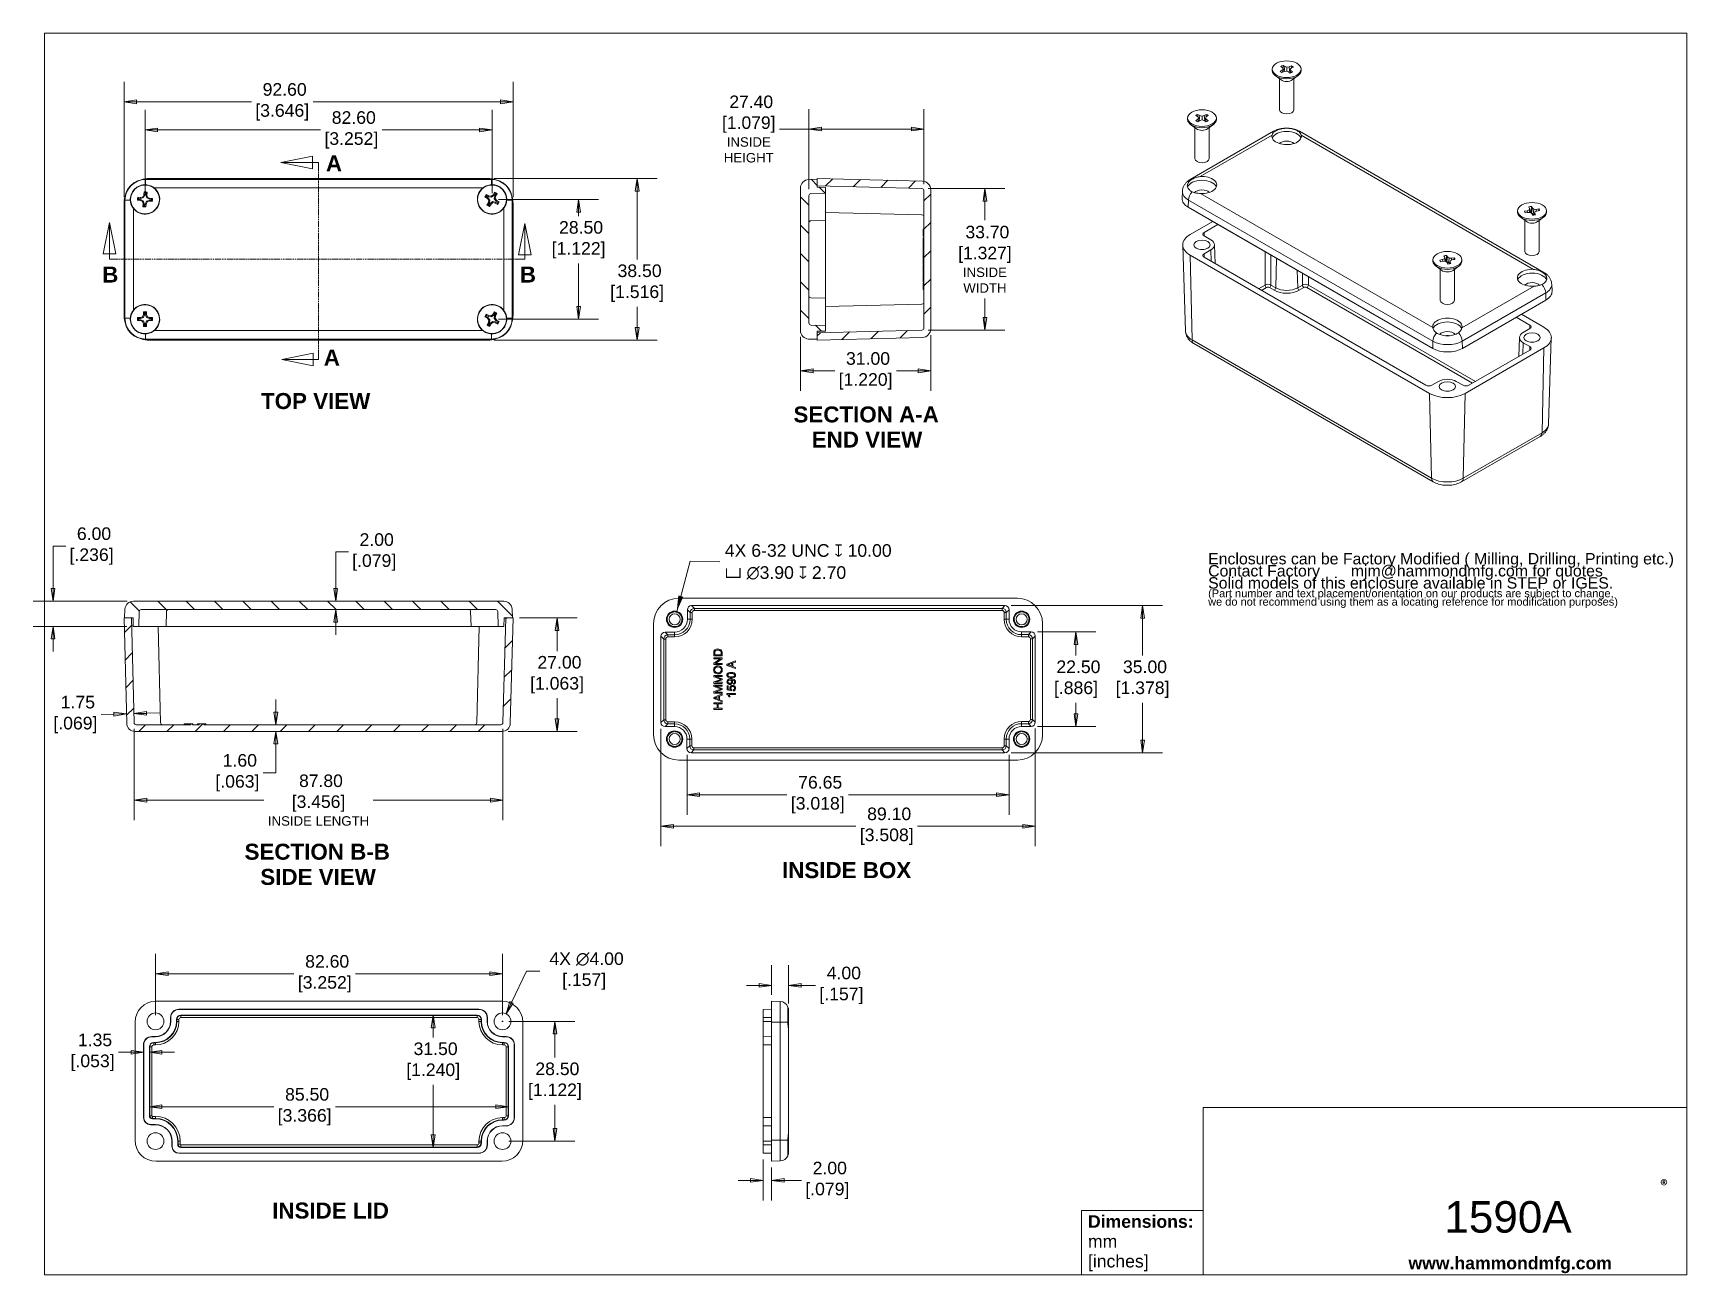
# Model space of a CAD drawing. Header units: millimetres. Extents: x 11 to 405, y 14 to 310.
import ezdxf

# ---------------------------------------------------------------- set-up
doc = ezdxf.new("R2010")
doc.units = ezdxf.units.MM
doc.header["$LTSCALE"] = 1.5
doc.linetypes.add('DASHED', pattern=[0.2067, 0.1654, -0.0413])
doc.linetypes.add('DOUBLE_DASH_CHAIN', pattern=[1.2403, 0.6614, -0.0827, 0.1654, -0.0827, 0.1654, -0.0827])
for name, color, linetype, lineweight in [('Dimension (ANSI)', 7, 'Continuous', 9), ('Hatch (ANSI)', 7, 'Continuous', 9), ('Hidden Narrow (ANSI)', 7, 'DASHED', 9), ('Section Line (ANSI)', 7, 'DOUBLE_DASH_CHAIN', 9), ('Sketch Geometry (ANSI)', 7, 'Continuous', 9), ('Symbol (ANSI)', 7, 'Continuous', 9), ('Visible (ANSI)', 7, 'Continuous', 9), ('Visible Narrow (ANSI)', 7, 'Continuous', 9)]:
    doc.layers.add(name, color=color, linetype=linetype, lineweight=lineweight)
doc.styles.add('Label Text (ANSI)', font='arialbd.ttf')
doc.styles.add('Note Text (ANSI)', font='arial.ttf')
doc.styles.add('Text Style20', font='arial.ttf')
doc.dimstyles.new('Default - mm (ANSI)', dxfattribs={"dimscale": 1.5, "dimtxt": 2, "dimasz": 2, "dimexe": 3.175, "dimexo": 1, "dimgap": 0.8, "dimtad": 0, "dimtih": 1, "dimtoh": 1, "dimrnd": 1e-08, "dimzin": 4, "dimdsep": 46, "dimtxsty": 'Note Text (ANSI)', "dimblk": 'Filled-1', "dimcen": 0.09, "dimdle": 10, "dimclrd": 256, "dimclre": 256, "dimclrt": 256, "dimadec": 1, "dimazin": 0, "dimtfac": 1.524, "dimtofl": 0, "dimtmove": 0, "dimatfit": 3, "dimfxl": 0, "dimtolj": 1, "dimtzin": 0, "dimlwd": -1, "dimlwe": -1, "dimarcsym": 0})
doc.dimstyles.new('Default - mm (ANSI)-02$7', dxfattribs={"dimscale": 1.5, "dimtxt": 2, "dimasz": 2.5, "dimexe": 3.175, "dimexo": 1.6002, "dimgap": 0.8, "dimtad": 0, "dimtoh": 1, "dimlfac": 0.03937, "dimrnd": 1e-08, "dimzin": 4, "dimdsep": 46, "dimtxsty": 'Note Text (ANSI)', "dimcen": 0.09, "dimdle": 10, "dimclrd": 256, "dimclre": 256, "dimclrt": 256, "dimadec": 1, "dimazin": 1, "dimtfac": 1.524, "dimtofl": 0, "dimtmove": 0, "dimatfit": 3, "dimfxl": 0, "dimtolj": 1, "dimtzin": 4, "dimlwd": -1, "dimlwe": -1, "dimarcsym": 0})
pattern_1 = [(45, (0, 0), (-3.367596, 3.367596), [])]
pattern_2 = [(135.0002, (0, 0), (-3.367584, -3.36761), [])]

msp = doc.modelspace()

# ---------------------------------------------------------------- texts
at = {"layer": 'Symbol (ANSI)', "char_height": 3.81, "attachment_point": 7, "line_spacing_factor": 0.25, "style": 'Label Text (ANSI)'}
for s, insert in [('TOP VIEW', (65.215, 220.558)), ('SECTION A-A', (191.96, 217.371)), ('END VIEW', (196.307, 211.442)), ('SECTION B-B', (61.305, 113.268)), ('SIDE VIEW', (65.053, 107.272)), ('INSIDE BOX', (189.232, 108.885)), ('INSIDE LID', (67.874, 27.845))]:
    msp.add_mtext(s, dxfattribs=dict(at, insert=insert))
at = {"layer": 'Symbol (ANSI)', "insert": (175.626, 184.211), "char_height": 3, "width": 41.64361, "attachment_point": 4, "line_spacing_factor": 1.05, "style": 'Note Text (ANSI)'}
msp.add_mtext('{4X 6-32 UNC \\fAIGDT|b0|i0;\\H3.0000;x\\fArial|b0|i0;\\H3.0000; 10.00\\P\\fAIGDT|b0|i0;\\H3.0000;v\\fArial|b0|i0;\\H3.0000; \\fAIGDT|b0|i0;\\H3.0000;n\\fArial|b0|i0;\\H3.0000;3.90 \\fAIGDT|b0|i0;\\H3.0000;x\\fArial|b0|i0;\\H3.0000; 2.70}', dxfattribs=at)
at = {"layer": 'Symbol (ANSI)', "color": 5, "true_color": 0x0000ff, "insert": (290.657, 178.363), "char_height": 3, "width": 111.45578, "attachment_point": 4, "line_spacing_factor": 0.639812, "style": 'Note Text (ANSI)'}
msp.add_mtext('{\\H0.9x;Enclosures can be Factory Modified ( Milling, Drilling, Printing etc.)\\PContact Factory       mjm@hammondmfg.com for quotes\\H1.5042x; \\H0.66482x;\\PSolid models of this enclosure available in STEP or IGES.\\H1.571x; \\H0.67192x;\\P\\H0.65789x;(Part number and text placement/orientation on our products are subject to change,\\H1.8285x; \\H0.5469x;\\Pwe do not recommend using them as a locating reference for modification purposes)\\fCalibri|b0|i0|c0|p34;\\H1.5141x; \\H0.66046x;\\P\\H1.4509x; }', dxfattribs=at)

# ---------------------------------------------------------------- blocks, each defined once
blk = doc.blocks.new('Title Blocks HAMMOND')
at = {"layer": 'Sketch Geometry (ANSI)'}
for p, q in [((270, 206.73), (9.35, 206.73)), ((9.35, 206.73), (9.35, 9.64)), ((270, 36.2), (270, 206.73)), ((270, 36.2), (193.21, 36.2)), ((193.21, 36.2), (193.21, 9.64)), ((270, 9.64), (270, 36.2)), ((173.94, 9.64), (173.94, 19.84)), ((173.94, 19.84), (193.21, 19.84)), ((193.21, 19.84), (193.21, 9.64)), ((9.35, 9.64), (173.94, 9.64)), ((193.21, 9.64), (173.94, 9.64)), ((193.21, 9.64), (270, 9.64))]:
    blk.add_line(p, q, dxfattribs=at)
at = {"layer": 'Symbol (ANSI)', "insert": (265.78, 24.7), "char_height": 2, "attachment_point": 1, "style": 'Note Text (ANSI)'}
blk.add_mtext('\\fCalibri|b1|i0;\\H2.0000;®\\fCalibri|b1|i0;\\H21.7410;\\P', dxfattribs=at)
at = {"layer": 'Symbol (ANSI)', "insert": (174.95, 14.67), "char_height": 2, "width": 30.7233, "attachment_point": 4, "line_spacing_factor": 0.944221, "style": 'Note Text (ANSI)'}
blk.add_mtext('\\fArial|b1|i0;\\H2.0000;Dimensions:\\fArial|b0|i0;\\H2.0000;\\Pmm\\P[inches]', dxfattribs=at)
at = {"layer": 'Symbol (ANSI)', "insert": (225.81, 11.22), "char_height": 2, "width": 32.2927, "attachment_point": 4, "style": 'Note Text (ANSI)'}
blk.add_mtext('\\fArial|b1|i0;\\H2.0000;www.hammondmfg.com', dxfattribs=at)
at = {"layer": 'Symbol (ANSI)', "style": 'Text Style20'}
blk.add_attdef('<TITLE>_001', (231.51, 16.35), '', height=5, dxfattribs=at)
blk = doc.blocks.new('2dTransSection0')
at = {"layer": 'Section Line (ANSI)', "linetype": 'Continuous'}
for p, q in [((19.44, 176.68), (18.44, 171.68)), ((19.44, 171.68), (19.44, 176.68)), ((20.44, 171.68), (19.44, 176.68)), ((85.35, 176.53), (84.35, 171.53)), ((85.35, 171.53), (85.35, 176.53)), ((86.35, 171.53), (85.35, 176.53)), ((18.44, 171.68), (20.44, 171.68)), ((19.44, 170.84), (19.44, 171.68)), ((19.44, 170.84), (20.81, 170.84)), ((83.98, 170.84), (85.35, 170.84)), ((84.35, 171.53), (86.35, 171.53)), ((85.35, 170.84), (85.35, 171.53))]:
    blk.add_line(p, q, dxfattribs=at)
at = {"layer": 'Section Line (ANSI)', "linetype": 'DOUBLE_DASH_CHAIN'}
blk.add_line((19.44, 170.84), (85.35, 170.84), dxfattribs=at)
at = {"layer": 'Section Line (ANSI)', "linetype": 'Continuous', "flags": 128}
for points in [[(20.44, 171.68), (19.44, 176.68), (18.44, 171.68), (20.44, 171.68)], [(86.35, 171.53), (85.35, 176.53), (84.35, 171.53), (86.35, 171.53)]]:
    blk.add_lwpolyline(points, dxfattribs=at)
at = {"layer": 'Section Line (ANSI)'}
for points in [[(20.44, 171.68), (19.44, 176.68), (18.44, 171.68), (20.44, 171.68)], [(86.35, 171.53), (85.35, 176.53), (84.35, 171.53), (86.35, 171.53)]]:
    blk.add_solid(points, dxfattribs=at)
at = {"layer": 'Section Line (ANSI)', "char_height": 2.54, "attachment_point": 7, "line_spacing_factor": 0.25, "style": 'Label Text (ANSI)'}
for insert in [(18.29, 167.15), (84.55, 167.15)]:
    blk.add_mtext('B', dxfattribs=dict(at, insert=insert))
blk = doc.blocks.new('2dTransSection1')
at = {"layer": 'Section Line (ANSI)', "linetype": 'Continuous'}
for p, q in [((51.63, 187.21), (46.63, 186.21)), ((51.63, 185.21), (51.63, 187.21)), ((51.63, 186.21), (46.63, 186.21)), ((46.63, 186.21), (51.63, 185.21)), ((52.61, 186.21), (51.63, 186.21)), ((52.61, 186.21), (52.61, 184.93)), ((51.78, 155.92), (46.78, 154.92)), ((51.78, 154.92), (46.78, 154.92)), ((46.78, 154.92), (51.78, 153.92)), ((51.78, 153.92), (51.78, 155.92)), ((52.61, 154.92), (51.78, 154.92)), ((52.61, 156.21), (52.61, 154.92))]:
    blk.add_line(p, q, dxfattribs=at)
at = {"layer": 'Section Line (ANSI)', "linetype": 'DOUBLE_DASH_CHAIN'}
blk.add_line((52.61, 186.21), (52.61, 154.92), dxfattribs=at)
at = {"layer": 'Section Line (ANSI)', "linetype": 'Continuous', "flags": 128}
for points in [[(51.63, 187.21), (46.63, 186.21), (51.63, 185.21), (51.63, 187.21)], [(51.78, 155.92), (46.78, 154.92), (51.78, 153.92), (51.78, 155.92)]]:
    blk.add_lwpolyline(points, dxfattribs=at)
at = {"layer": 'Section Line (ANSI)'}
for points in [[(51.63, 187.21), (46.63, 186.21), (51.63, 185.21), (51.63, 187.21)], [(51.78, 155.92), (46.78, 154.92), (51.78, 153.92), (51.78, 155.92)]]:
    blk.add_solid(points, dxfattribs=at)
at = {"layer": 'Section Line (ANSI)', "char_height": 2.54, "attachment_point": 7, "line_spacing_factor": 0.25, "style": 'Label Text (ANSI)'}
for insert in [(53.78, 184.78), (53.44, 153.97)]:
    blk.add_mtext('A', dxfattribs=dict(at, insert=insert))
blk = doc.blocks.new('Filled-1')
at = {"color": 0}
for p, q in [((0, 0), (-1, 0.15)), ((-1, 0.15), (-1, -0.15)), ((-1, 0), (0, 0)), ((-1, -0.15), (0, 0))]:
    blk.add_line(p, q, dxfattribs=at)
at = {"color": 0, "flags": 128}
blk.add_lwpolyline([(-1, -0.15), (0, 0), (-1, 0.15), (-1, -0.15)], dxfattribs=at)
at = {"color": 0}
blk.add_solid([(-1, -0.15), (0, 0), (-1, 0.15), (-1, -0.15)], dxfattribs=at)
blk = doc.blocks.new('*D7')
at = {"layer": 'Defpoints', "color": 0, "transparency": 16777216}
for p in [(38.64, 68.79), (124.15, 68.79), (124.15, 54.51)]:
    blk.add_point(p, dxfattribs=at)
at = {"layer": 'Dimension (ANSI)', "transparency": 16777216}
for p, q in [((41.64, 54.51), (68.28, 54.51)), ((121.15, 54.51), (82.94, 54.51))]:
    blk.add_line(p, q, dxfattribs=at)
at = {"layer": 'Dimension (ANSI)', "transparency": 16777216, "xscale": 3, "yscale": 3, "zscale": 3, "rotation": 180}
blk.add_blockref('Filled-1', (38.64, 54.51), dxfattribs=at)
at = {"layer": 'Dimension (ANSI)', "transparency": 16777216, "xscale": 3, "yscale": 3, "zscale": 3}
blk.add_blockref('Filled-1', (124.15, 54.51), dxfattribs=at)
at = {"layer": 'Dimension (ANSI)', "transparency": 16777216, "insert": (75.61, 54.51), "char_height": 3, "attachment_point": 5, "style": 'Note Text (ANSI)'}
blk.add_mtext('\\A1; 85.50\\P[3.366]', dxfattribs=at)
blk = doc.blocks.new('*D8')
at = {"layer": 'Defpoints', "color": 0, "transparency": 16777216}
for p in [(116.64, 76.34), (106.2, 44.83), (116.64, 44.83)]:
    blk.add_point(p, dxfattribs=at)
at = {"layer": 'Dimension (ANSI)', "transparency": 16777216}
for p, q in [((106.2, 73.34), (106.2, 71)), ((106.2, 47.83), (106.2, 59.74))]:
    blk.add_line(p, q, dxfattribs=at)
at = {"layer": 'Dimension (ANSI)', "transparency": 16777216, "xscale": 3, "yscale": 3, "zscale": 3}
for p, rotation in [((106.2, 76.34), 90), ((106.2, 44.83), 270)]:
    blk.add_blockref('Filled-1', p, dxfattribs=dict(at, rotation=rotation))
at = {"layer": 'Dimension (ANSI)', "transparency": 16777216, "insert": (106.2, 65.37), "char_height": 3, "attachment_point": 5, "style": 'Note Text (ANSI)'}
blk.add_mtext('\\A1; 31.50\\P[1.240]', dxfattribs=at)
blk = doc.blocks.new('*D9')
at = {"layer": 'Defpoints', "color": 0, "transparency": 16777216}
for p in [(122.69, 86.17), (40.09, 74.84), (122.69, 74.84)]:
    blk.add_point(p, dxfattribs=at)
at = {"layer": 'Dimension (ANSI)', "transparency": 16777216}
for p, q in [((40.09, 76.34), (40.09, 90.94)), ((122.69, 76.34), (122.69, 90.94)), ((43.09, 86.17), (73.06, 86.17)), ((119.69, 86.17), (87.72, 86.17))]:
    blk.add_line(p, q, dxfattribs=at)
at = {"layer": 'Dimension (ANSI)', "transparency": 16777216, "xscale": 3, "yscale": 3, "zscale": 3, "rotation": 180}
blk.add_blockref('Filled-1', (40.09, 86.17), dxfattribs=at)
at = {"layer": 'Dimension (ANSI)', "transparency": 16777216, "xscale": 3, "yscale": 3, "zscale": 3}
blk.add_blockref('Filled-1', (122.69, 86.17), dxfattribs=at)
at = {"layer": 'Dimension (ANSI)', "transparency": 16777216, "insert": (80.39, 86.17), "char_height": 3, "attachment_point": 5, "style": 'Note Text (ANSI)'}
blk.add_mtext('\\A1; 82.60\\P[3.252]', dxfattribs=at)
blk = doc.blocks.new('*D10')
at = {"layer": 'Defpoints', "color": 0, "transparency": 16777216}
for p in [(122.69, 74.84), (122.69, 46.34), (135.18, 46.34)]:
    blk.add_point(p, dxfattribs=at)
at = {"layer": 'Dimension (ANSI)', "transparency": 16777216}
for p, q in [((124.19, 74.84), (139.95, 74.84)), ((135.18, 71.84), (135.18, 66.21)), ((135.18, 49.34), (135.18, 54.96)), ((124.19, 46.34), (139.95, 46.34))]:
    blk.add_line(p, q, dxfattribs=at)
at = {"layer": 'Dimension (ANSI)', "transparency": 16777216, "xscale": 3, "yscale": 3, "zscale": 3}
for p, rotation in [((135.18, 74.84), 90), ((135.18, 46.34), 270)]:
    blk.add_blockref('Filled-1', p, dxfattribs=dict(at, rotation=rotation))
at = {"layer": 'Dimension (ANSI)', "transparency": 16777216, "insert": (135.18, 60.59), "char_height": 3, "attachment_point": 5, "style": 'Note Text (ANSI)'}
blk.add_mtext('\\A1; 28.50\\P[1.122]', dxfattribs=at)
blk = doc.blocks.new('*D11')
at = {"layer": 'Defpoints', "color": 0, "transparency": 16777216}
for p in [(37.3, 67.48), (37.3, 67.25), (38.64, 67.25)]:
    blk.add_point(p, dxfattribs=at)
at = {"layer": 'Dimension (ANSI)', "transparency": 16777216}
for p, q in [((34.3, 67.48), (31.3, 67.48)), ((41.64, 67.48), (44.64, 67.48))]:
    blk.add_line(p, q, dxfattribs=at)
at = {"layer": 'Dimension (ANSI)', "transparency": 16777216, "xscale": 3, "yscale": 3, "zscale": 3}
blk.add_blockref('Filled-1', (37.3, 67.48), dxfattribs=at)
at = {"layer": 'Dimension (ANSI)', "transparency": 16777216, "xscale": 3, "yscale": 3, "zscale": 3, "rotation": 180}
blk.add_blockref('Filled-1', (38.64, 67.48), dxfattribs=at)
at = {"layer": 'Dimension (ANSI)', "transparency": 16777216, "insert": (25.13, 67.48), "char_height": 3, "attachment_point": 5, "style": 'Note Text (ANSI)'}
blk.add_mtext('\\A1; 1.35\\P[.053]', dxfattribs=at)
blk = doc.blocks.new('*D12')
at = {"layer": 'Defpoints', "color": 0, "transparency": 16777216}
for p in [(125.21, 293.74), (32.61, 269.51), (125.21, 269.51)]:
    blk.add_point(p, dxfattribs=at)
at = {"layer": 'Dimension (ANSI)', "transparency": 16777216}
for p, q in [((32.61, 271.01), (32.61, 298.51)), ((125.21, 271.01), (125.21, 298.51)), ((35.61, 293.74), (62.94, 293.74)), ((122.21, 293.74), (77.6, 293.74))]:
    blk.add_line(p, q, dxfattribs=at)
at = {"layer": 'Dimension (ANSI)', "transparency": 16777216, "xscale": 3, "yscale": 3, "zscale": 3, "rotation": 180}
blk.add_blockref('Filled-1', (32.61, 293.74), dxfattribs=at)
at = {"layer": 'Dimension (ANSI)', "transparency": 16777216, "xscale": 3, "yscale": 3, "zscale": 3}
blk.add_blockref('Filled-1', (125.21, 293.74), dxfattribs=at)
at = {"layer": 'Dimension (ANSI)', "transparency": 16777216, "insert": (70.27, 293.74), "char_height": 3, "attachment_point": 5, "style": 'Note Text (ANSI)'}
blk.add_mtext('\\A1; 92.60\\P[3.646]', dxfattribs=at)
blk = doc.blocks.new('*D13')
at = {"layer": 'Defpoints', "color": 0, "transparency": 16777216}
for p in [(120.21, 287.05), (37.61, 270.51), (120.21, 270.51)]:
    blk.add_point(p, dxfattribs=at)
at = {"layer": 'Dimension (ANSI)', "transparency": 16777216}
for p, q in [((37.61, 272.01), (37.61, 291.81)), ((120.21, 272.01), (120.21, 291.81)), ((40.61, 287.05), (79.39, 287.05)), ((117.21, 287.05), (94.05, 287.05))]:
    blk.add_line(p, q, dxfattribs=at)
at = {"layer": 'Dimension (ANSI)', "transparency": 16777216, "xscale": 3, "yscale": 3, "zscale": 3, "rotation": 180}
blk.add_blockref('Filled-1', (37.61, 287.05), dxfattribs=at)
at = {"layer": 'Dimension (ANSI)', "transparency": 16777216, "xscale": 3, "yscale": 3, "zscale": 3}
blk.add_blockref('Filled-1', (120.21, 287.05), dxfattribs=at)
at = {"layer": 'Dimension (ANSI)', "transparency": 16777216, "insert": (86.72, 287.05), "char_height": 3, "attachment_point": 5, "style": 'Note Text (ANSI)'}
blk.add_mtext('\\A1; 82.60\\P[3.252]', dxfattribs=at)
blk = doc.blocks.new('*D14')
at = {"layer": 'Defpoints', "color": 0, "transparency": 16777216}
for p in [(120.21, 270.51), (120.21, 242.01), (140.82, 242.01)]:
    blk.add_point(p, dxfattribs=at)
at = {"layer": 'Dimension (ANSI)', "transparency": 16777216}
for p, q in [((121.71, 270.51), (145.58, 270.51)), ((140.82, 267.51), (140.82, 266.53)), ((140.82, 245.01), (140.82, 255.28)), ((121.71, 242.01), (145.58, 242.01))]:
    blk.add_line(p, q, dxfattribs=at)
at = {"layer": 'Dimension (ANSI)', "transparency": 16777216, "xscale": 3, "yscale": 3, "zscale": 3}
for p, rotation in [((140.82, 270.51), 90), ((140.82, 242.01), 270)]:
    blk.add_blockref('Filled-1', p, dxfattribs=dict(at, rotation=rotation))
at = {"layer": 'Dimension (ANSI)', "transparency": 16777216, "insert": (140.82, 260.9), "char_height": 3, "attachment_point": 5, "style": 'Note Text (ANSI)'}
blk.add_mtext('\\A1; 28.50\\P[1.122]', dxfattribs=at)
blk = doc.blocks.new('*D15')
at = {"layer": 'Defpoints', "color": 0, "transparency": 16777216}
for p in [(119.21, 275.51), (119.21, 237.01), (154.75, 237.01)]:
    blk.add_point(p, dxfattribs=at)
at = {"layer": 'Dimension (ANSI)', "transparency": 16777216}
for p, q in [((120.71, 275.51), (159.51, 275.51)), ((154.75, 272.51), (154.75, 256.2)), ((154.75, 240.01), (154.75, 244.95)), ((120.71, 237.01), (159.51, 237.01))]:
    blk.add_line(p, q, dxfattribs=at)
at = {"layer": 'Dimension (ANSI)', "transparency": 16777216, "xscale": 3, "yscale": 3, "zscale": 3}
for p, rotation in [((154.75, 275.51), 90), ((154.75, 237.01), 270)]:
    blk.add_blockref('Filled-1', p, dxfattribs=dict(at, rotation=rotation))
at = {"layer": 'Dimension (ANSI)', "transparency": 16777216, "insert": (154.75, 250.58), "char_height": 3, "attachment_point": 5, "style": 'Note Text (ANSI)'}
blk.add_mtext('\\A1; 38.50\\P[1.516]', dxfattribs=at)
blk = doc.blocks.new('*D16')
at = {"layer": 'Defpoints', "color": 0, "transparency": 16777216}
for p in [(193.62, 239.28), (224.62, 239.66), (224.62, 229.69)]:
    blk.add_point(p, dxfattribs=at)
at = {"layer": 'Dimension (ANSI)', "transparency": 16777216}
for p, q in [((193.62, 237.78), (193.62, 224.92)), ((224.62, 238.16), (224.62, 224.92)), ((196.62, 229.69), (201.79, 229.69)), ((221.62, 229.69), (216.45, 229.69))]:
    blk.add_line(p, q, dxfattribs=at)
at = {"layer": 'Dimension (ANSI)', "transparency": 16777216, "xscale": 3, "yscale": 3, "zscale": 3, "rotation": 180}
blk.add_blockref('Filled-1', (193.62, 229.69), dxfattribs=at)
at = {"layer": 'Dimension (ANSI)', "transparency": 16777216, "xscale": 3, "yscale": 3, "zscale": 3}
blk.add_blockref('Filled-1', (224.62, 229.69), dxfattribs=at)
at = {"layer": 'Dimension (ANSI)', "transparency": 16777216, "insert": (209.12, 229.69), "char_height": 3, "attachment_point": 5, "style": 'Note Text (ANSI)'}
blk.add_mtext('\\A1; 31.00\\P[1.220]', dxfattribs=at)
blk = doc.blocks.new('*D17')
at = {"layer": 'Defpoints', "color": 0, "transparency": 16777216}
for p in [(222.53, 273.11), (222.53, 239.41), (237.53, 239.41)]:
    blk.add_point(p, dxfattribs=at)
at = {"layer": 'Dimension (ANSI)', "transparency": 16777216}
for p, q in [((224.03, 273.11), (242.3, 273.11)), ((237.53, 270.11), (237.53, 265.6)), ((237.53, 242.41), (237.53, 246.92)), ((224.03, 239.41), (242.3, 239.41))]:
    blk.add_line(p, q, dxfattribs=at)
at = {"layer": 'Dimension (ANSI)', "transparency": 16777216, "xscale": 3, "yscale": 3, "zscale": 3}
for p, rotation in [((237.53, 273.11), 90), ((237.53, 239.41), 270)]:
    blk.add_blockref('Filled-1', p, dxfattribs=dict(at, rotation=rotation))
at = {"layer": 'Dimension (ANSI)', "transparency": 16777216, "insert": (237.53, 256.26), "char_height": 3, "attachment_point": 5, "style": 'Note Text (ANSI)'}
blk.add_mtext('\\A1; \\fArial|b0|i0;\\H2.9809;33.70\\P[1.327]{\\P\\fArial|b0|i0;\\H2.2500;INSIDE \\P\\fArial|b0|i0;\\H2.2500;WIDTH}', dxfattribs=at)
blk = doc.blocks.new('*D18')
at = {"layer": 'Defpoints', "color": 0, "transparency": 16777216}
for p in [(223.02, 287.26), (223.02, 272.61), (195.62, 271.42)]:
    blk.add_point(p, dxfattribs=at)
at = {"layer": 'Dimension (ANSI)', "transparency": 16777216}
for p, q in [((195.62, 272.92), (195.62, 292.02)), ((223.02, 274.11), (223.02, 292.02)), ((195.62, 287.26), (188.61, 287.26)), ((220.02, 287.26), (198.62, 287.26))]:
    blk.add_line(p, q, dxfattribs=at)
at = {"layer": 'Dimension (ANSI)', "transparency": 16777216, "xscale": 3, "yscale": 3, "zscale": 3, "rotation": 180}
blk.add_blockref('Filled-1', (195.62, 287.26), dxfattribs=at)
at = {"layer": 'Dimension (ANSI)', "transparency": 16777216, "xscale": 3, "yscale": 3, "zscale": 3}
blk.add_blockref('Filled-1', (223.02, 287.26), dxfattribs=at)
at = {"layer": 'Dimension (ANSI)', "transparency": 16777216, "insert": (181.32, 287.26), "char_height": 3, "attachment_point": 5, "style": 'Note Text (ANSI)'}
blk.add_mtext('\\A1; \\fArial|b0|i0;\\H2.9809;27.40\\P[1.079]{\\P\\fArial|b0|i0;\\H2.2500;INSIDE\\P\\fArial|b0|i0;\\H2.2500;HEIGHT}', dxfattribs=at)
blk = doc.blocks.new('*D19')
at = {"layer": 'Defpoints', "color": 0, "transparency": 16777216}
for p in [(125.21, 170.87), (122.55, 143.87), (135.68, 143.87)]:
    blk.add_point(p, dxfattribs=at)
at = {"layer": 'Dimension (ANSI)', "transparency": 16777216}
for p, q in [((126.71, 170.87), (140.44, 170.87)), ((135.68, 167.87), (135.68, 163)), ((135.68, 146.87), (135.68, 151.74)), ((124.05, 143.87), (140.44, 143.87))]:
    blk.add_line(p, q, dxfattribs=at)
at = {"layer": 'Dimension (ANSI)', "transparency": 16777216, "xscale": 3, "yscale": 3, "zscale": 3}
for p, rotation in [((135.68, 170.87), 90), ((135.68, 143.87), 270)]:
    blk.add_blockref('Filled-1', p, dxfattribs=dict(at, rotation=rotation))
at = {"layer": 'Dimension (ANSI)', "transparency": 16777216, "insert": (135.68, 157.37), "char_height": 3, "attachment_point": 5, "style": 'Note Text (ANSI)'}
blk.add_mtext('\\A1; 27.00\\P[1.063]', dxfattribs=at)
blk = doc.blocks.new('*D20')
at = {"layer": 'Defpoints', "color": 0, "transparency": 16777216}
for p in [(15.73, 174.87), (34.83, 174.87), (34.81, 168.87)]:
    blk.add_point(p, dxfattribs=at)
at = {"layer": 'Dimension (ANSI)', "transparency": 16777216}
for p, q in [((15.73, 177.87), (15.73, 187.99)), ((15.73, 187.99), (18.73, 187.99)), ((33.33, 174.87), (10.97, 174.87)), ((33.31, 168.87), (10.97, 168.87)), ((15.73, 165.87), (15.73, 162.87))]:
    blk.add_line(p, q, dxfattribs=at)
at = {"layer": 'Dimension (ANSI)', "transparency": 16777216, "xscale": 3, "yscale": 3, "zscale": 3}
for p, rotation in [((15.73, 174.87), 270), ((15.73, 168.87), 90)]:
    blk.add_blockref('Filled-1', p, dxfattribs=dict(at, rotation=rotation))
at = {"layer": 'Dimension (ANSI)', "transparency": 16777216, "insert": (24.89, 187.99), "char_height": 3, "attachment_point": 5, "style": 'Note Text (ANSI)'}
blk.add_mtext('\\A1; 6.00\\P[.236]', dxfattribs=at)
blk = doc.blocks.new('*D21')
at = {"layer": 'Defpoints', "color": 0, "transparency": 16777216}
for p in [(35.01, 145.95), (122.81, 145.95), (122.81, 127.5)]:
    blk.add_point(p, dxfattribs=at)
at = {"layer": 'Dimension (ANSI)', "transparency": 16777216}
for p, q in [((35.01, 144.45), (35.01, 122.74)), ((122.81, 144.45), (122.81, 122.74)), ((38.01, 127.5), (65.93, 127.5)), ((119.81, 127.5), (91.89, 127.5))]:
    blk.add_line(p, q, dxfattribs=at)
at = {"layer": 'Dimension (ANSI)', "transparency": 16777216, "xscale": 3, "yscale": 3, "zscale": 3, "rotation": 180}
blk.add_blockref('Filled-1', (35.01, 127.5), dxfattribs=at)
at = {"layer": 'Dimension (ANSI)', "transparency": 16777216, "xscale": 3, "yscale": 3, "zscale": 3}
blk.add_blockref('Filled-1', (122.81, 127.5), dxfattribs=at)
at = {"layer": 'Dimension (ANSI)', "transparency": 16777216, "insert": (78.91, 127.5), "char_height": 3, "attachment_point": 5, "style": 'Note Text (ANSI)'}
blk.add_mtext('\\A1; \\fArial|b0|i0;\\H2.9809;87.80\\P[3.456]{\\P\\fArial|b0|i0;\\H2.2500;INSIDE LENGTH}', dxfattribs=at)
blk = doc.blocks.new('*D22')
at = {"layer": 'Defpoints', "color": 0, "transparency": 16777216}
for p in [(160.42, 146), (249.52, 146.05), (249.52, 121.29)]:
    blk.add_point(p, dxfattribs=at)
at = {"layer": 'Dimension (ANSI)', "transparency": 16777216}
for p, q in [((160.42, 144.5), (160.42, 116.53)), ((249.52, 144.55), (249.52, 116.53)), ((163.42, 121.29), (206.83, 121.29)), ((246.52, 121.29), (221.49, 121.29))]:
    blk.add_line(p, q, dxfattribs=at)
at = {"layer": 'Dimension (ANSI)', "transparency": 16777216, "xscale": 3, "yscale": 3, "zscale": 3, "rotation": 180}
blk.add_blockref('Filled-1', (160.42, 121.29), dxfattribs=at)
at = {"layer": 'Dimension (ANSI)', "transparency": 16777216, "xscale": 3, "yscale": 3, "zscale": 3}
blk.add_blockref('Filled-1', (249.52, 121.29), dxfattribs=at)
at = {"layer": 'Dimension (ANSI)', "transparency": 16777216, "insert": (214.16, 121.29), "char_height": 3, "attachment_point": 5, "style": 'Note Text (ANSI)'}
blk.add_mtext('\\A1; 89.10\\P[3.508]', dxfattribs=at)
blk = doc.blocks.new('*D23')
at = {"layer": 'Defpoints', "color": 0, "transparency": 16777216}
for p in [(242.27, 173.8), (242.27, 138.8), (275.05, 138.8)]:
    blk.add_point(p, dxfattribs=at)
at = {"layer": 'Dimension (ANSI)', "transparency": 16777216}
for p, q in [((243.77, 173.8), (279.81, 173.8)), ((275.05, 170.8), (275.05, 161.93)), ((275.05, 141.8), (275.05, 150.67)), ((243.77, 138.8), (279.81, 138.8))]:
    blk.add_line(p, q, dxfattribs=at)
at = {"layer": 'Dimension (ANSI)', "transparency": 16777216, "xscale": 3, "yscale": 3, "zscale": 3}
for p, rotation in [((275.05, 173.8), 90), ((275.05, 138.8), 270)]:
    blk.add_blockref('Filled-1', p, dxfattribs=dict(at, rotation=rotation))
at = {"layer": 'Dimension (ANSI)', "transparency": 16777216, "insert": (275.05, 156.3), "char_height": 3, "attachment_point": 5, "style": 'Note Text (ANSI)'}
blk.add_mtext('\\A1; 35.00\\P[1.378]', dxfattribs=at)
blk = doc.blocks.new('*D24')
at = {"layer": 'Defpoints', "color": 0, "transparency": 16777216}
for p in [(166.62, 139.8), (243.27, 139.8), (243.27, 128.8)]:
    blk.add_point(p, dxfattribs=at)
at = {"layer": 'Dimension (ANSI)', "transparency": 16777216}
for p, q in [((166.62, 138.3), (166.62, 124.04)), ((243.27, 138.3), (243.27, 124.04)), ((169.62, 128.8), (190.41, 128.8)), ((240.27, 128.8), (205.07, 128.8))]:
    blk.add_line(p, q, dxfattribs=at)
at = {"layer": 'Dimension (ANSI)', "transparency": 16777216, "xscale": 3, "yscale": 3, "zscale": 3, "rotation": 180}
blk.add_blockref('Filled-1', (166.62, 128.8), dxfattribs=at)
at = {"layer": 'Dimension (ANSI)', "transparency": 16777216, "xscale": 3, "yscale": 3, "zscale": 3}
blk.add_blockref('Filled-1', (243.27, 128.8), dxfattribs=at)
at = {"layer": 'Dimension (ANSI)', "transparency": 16777216, "insert": (197.74, 128.8), "char_height": 3, "attachment_point": 5, "style": 'Note Text (ANSI)'}
blk.add_mtext('\\A1; 76.65\\P[3.018]', dxfattribs=at)
blk = doc.blocks.new('*D25')
at = {"layer": 'Defpoints', "color": 0, "transparency": 16777216}
for p in [(248.52, 167.55), (248.52, 145.05), (259.2, 145.05)]:
    blk.add_point(p, dxfattribs=at)
at = {"layer": 'Dimension (ANSI)', "transparency": 16777216}
for p, q in [((250.02, 167.55), (263.96, 167.55)), ((259.2, 164.55), (259.2, 161.93)), ((259.2, 148.05), (259.2, 150.67)), ((250.02, 145.05), (263.96, 145.05))]:
    blk.add_line(p, q, dxfattribs=at)
at = {"layer": 'Dimension (ANSI)', "transparency": 16777216, "xscale": 3, "yscale": 3, "zscale": 3}
for p, rotation in [((259.2, 167.55), 90), ((259.2, 145.05), 270)]:
    blk.add_blockref('Filled-1', p, dxfattribs=dict(at, rotation=rotation))
at = {"layer": 'Dimension (ANSI)', "transparency": 16777216, "insert": (259.2, 156.3), "char_height": 3, "attachment_point": 5, "style": 'Note Text (ANSI)'}
blk.add_mtext('\\A1; 22.50\\P[.886]', dxfattribs=at)
blk = doc.blocks.new('*D26')
at = {"layer": 'Defpoints', "color": 0, "transparency": 16777216}
for p in [(123.56, 76.64), (121.83, 73.03)]:
    blk.add_point(p, dxfattribs=at)
at = {"layer": 'Dimension (ANSI)', "transparency": 16777216}
for p, q in [((128.42, 86.81), (124.85, 79.35)), ((131.59, 86.81), (128.42, 86.81)), ((122.56, 74.84), (122.83, 74.84)), ((122.69, 74.7), (122.69, 74.97))]:
    blk.add_line(p, q, dxfattribs=at)
at = {"layer": 'Dimension (ANSI)', "transparency": 16777216, "xscale": 3, "yscale": 3, "zscale": 3, "rotation": 244.4367933907318}
blk.add_blockref('Filled-1', (123.56, 76.64), dxfattribs=at)
at = {"layer": 'Dimension (ANSI)', "transparency": 16777216, "insert": (142.13, 86.81), "char_height": 3, "attachment_point": 5, "style": 'Note Text (ANSI)'}
blk.add_mtext('\\A1; 4X ∅4.00\\P[.157]', dxfattribs=at)
blk = doc.blocks.new('*D27')
at = {"layer": 'Defpoints', "color": 0, "transparency": 16777216}
for p in [(190.76, 83.41), (186.76, 79.64), (190.76, 77.56)]:
    blk.add_point(p, dxfattribs=at)
at = {"layer": 'Dimension (ANSI)', "transparency": 16777216}
for p, q in [((186.76, 81.14), (186.76, 88.18)), ((190.76, 79.06), (190.76, 88.18)), ((183.76, 83.41), (180.76, 83.41)), ((193.76, 83.41), (197.2, 83.41))]:
    blk.add_line(p, q, dxfattribs=at)
at = {"layer": 'Dimension (ANSI)', "transparency": 16777216, "xscale": 3, "yscale": 3, "zscale": 3}
blk.add_blockref('Filled-1', (186.76, 83.41), dxfattribs=at)
at = {"layer": 'Dimension (ANSI)', "transparency": 16777216, "xscale": 3, "yscale": 3, "zscale": 3, "rotation": 180}
blk.add_blockref('Filled-1', (190.76, 83.41), dxfattribs=at)
at = {"layer": 'Dimension (ANSI)', "transparency": 16777216, "insert": (203.37, 83.41), "char_height": 3, "attachment_point": 5, "style": 'Note Text (ANSI)'}
blk.add_mtext('\\A1; 4.00\\P[.157]', dxfattribs=at)
blk = doc.blocks.new('*D28')
at = {"layer": 'Defpoints', "color": 0, "transparency": 16777216}
for p in [(184.76, 43.49), (186.76, 41.54), (184.76, 36.98)]:
    blk.add_point(p, dxfattribs=at)
at = {"layer": 'Dimension (ANSI)', "transparency": 16777216}
for p, q in [((184.76, 41.99), (184.76, 32.22)), ((186.76, 40.04), (186.76, 32.22)), ((181.76, 36.98), (178.76, 36.98)), ((189.76, 36.98), (193.86, 36.98))]:
    blk.add_line(p, q, dxfattribs=at)
at = {"layer": 'Dimension (ANSI)', "transparency": 16777216, "xscale": 3, "yscale": 3, "zscale": 3}
blk.add_blockref('Filled-1', (184.76, 36.98), dxfattribs=at)
at = {"layer": 'Dimension (ANSI)', "transparency": 16777216, "xscale": 3, "yscale": 3, "zscale": 3, "rotation": 180}
blk.add_blockref('Filled-1', (186.76, 36.98), dxfattribs=at)
at = {"layer": 'Dimension (ANSI)', "transparency": 16777216, "insert": (200.02, 36.98), "char_height": 3, "attachment_point": 5, "style": 'Note Text (ANSI)'}
blk.add_mtext('\\A1; 2.00\\P[.079]', dxfattribs=at)
blk = doc.blocks.new('*D29')
at = {"layer": 'Defpoints', "color": 0, "transparency": 16777216}
for p in [(83.01, 174.87), (92.17, 174.87), (92.17, 172.87)]:
    blk.add_point(p, dxfattribs=at)
at = {"layer": 'Dimension (ANSI)', "transparency": 16777216}
for p, q in [((83.01, 177.87), (83.01, 186.58)), ((83.01, 186.58), (86.01, 186.58)), ((83.01, 169.87), (83.01, 166.87))]:
    blk.add_line(p, q, dxfattribs=at)
at = {"layer": 'Dimension (ANSI)', "transparency": 16777216, "xscale": 3, "yscale": 3, "zscale": 3}
for p, rotation in [((83.01, 174.87), 270), ((83.01, 172.87), 90)]:
    blk.add_blockref('Filled-1', p, dxfattribs=dict(at, rotation=rotation))
at = {"layer": 'Dimension (ANSI)', "transparency": 16777216, "insert": (92.17, 186.58), "char_height": 3, "attachment_point": 5, "style": 'Note Text (ANSI)'}
blk.add_mtext('\\A1; 2.00\\P[.079]', dxfattribs=at)
blk = doc.blocks.new('*D30')
at = {"layer": 'Defpoints', "color": 0, "transparency": 16777216}
for p in [(33.05, 154.01), (34.8, 154.06), (34.96, 148.09)]:
    blk.add_point(p, dxfattribs=at)
at = {"layer": 'Dimension (ANSI)', "transparency": 16777216}
for p, q in [((30.21, 147.97), (27.21, 147.89)), ((37.95, 148.17), (40.95, 148.25))]:
    blk.add_line(p, q, dxfattribs=at)
at = {"layer": 'Dimension (ANSI)', "transparency": 16777216, "xscale": 3, "yscale": 3, "zscale": 3}
for p, rotation in [((33.21, 148.04), 1.499999999999995), ((34.96, 148.09), 181.4999999999999)]:
    blk.add_blockref('Filled-1', p, dxfattribs=dict(at, rotation=rotation))
at = {"layer": 'Dimension (ANSI)', "transparency": 16777216, "insert": (21.04, 147.89), "char_height": 3, "attachment_point": 5, "style": 'Note Text (ANSI)'}
blk.add_mtext('\\A1; 1.75\\P[.069]', dxfattribs=at)
blk = doc.blocks.new('*D31')
at = {"layer": 'Defpoints', "color": 0, "transparency": 16777216}
for p in [(59.6, 145.47), (59.6, 143.87), (68.76, 143.87)]:
    blk.add_point(p, dxfattribs=at)
at = {"layer": 'Dimension (ANSI)', "transparency": 16777216}
for p, q in [((68.76, 148.47), (68.76, 151.47)), ((68.76, 140.87), (68.76, 134.02)), ((68.76, 134.02), (65.76, 134.02))]:
    blk.add_line(p, q, dxfattribs=at)
at = {"layer": 'Dimension (ANSI)', "transparency": 16777216, "xscale": 3, "yscale": 3, "zscale": 3}
for p, rotation in [((68.76, 145.47), 270), ((68.76, 143.87), 90)]:
    blk.add_blockref('Filled-1', p, dxfattribs=dict(at, rotation=rotation))
at = {"layer": 'Dimension (ANSI)', "transparency": 16777216, "insert": (59.6, 134.02), "char_height": 3, "attachment_point": 5, "style": 'Note Text (ANSI)'}
blk.add_mtext('\\A1; 1.60\\P[.063]', dxfattribs=at)

# ---------------------------------------------------------------- dimensions: what is measured, and where the dimension line sits
at = {"layer": 'Dimension (ANSI)'}
for base, p1, p2, angle, text, override, picture, middle in [((125.21, 293.744), (32.61, 269.507), (125.21, 269.507), 180, ' <>\\X[3.646]', {"dimgap": 0.8, "dimtih": 0, "dimtoh": 0, "dimdec": 2, "dimpost": '\\X', "dimtol": 0, "dimlim": 0, "dimtp": 0, "dimtm": 0, "dimtdec": 2, "dimatfit": 1}, '*D12', (70.272, 293.744)), ((120.21, 287.051), (37.61, 270.507), (120.21, 270.507), 180, ' <>\\X[3.252]', {"dimgap": 0.8, "dimtih": 0, "dimtoh": 0, "dimdec": 2, "dimpost": '\\X', "dimtol": 0, "dimlim": 0, "dimtp": 0, "dimtm": 0, "dimtdec": 2, "dimatfit": 1}, '*D13', (86.718, 287.051)), ((154.75, 237.007), (119.21, 275.507), (119.21, 237.007), 90, ' <>\\X[1.516]', {"dimgap": 0.8, "dimdec": 2, "dimpost": '\\X', "dimtol": 0, "dimlim": 0, "dimtp": 0, "dimtm": 0, "dimtdec": 2, "dimatfit": 1}, '*D15', (154.75, 250.575)), ((237.5338, 239.4099), (222.5338, 273.1051), (222.5338, 239.4099), 90, ' \\fArial|b0|i0;\\H2.9809;<>\\X[1.327]{\\P\\fArial|b0|i0;\\H2.2500;INSIDE \\P\\fArial|b0|i0;\\H2.2500;WIDTH}', {"dimgap": 0.8, "dimdec": 2, "dimpost": '\\X', "dimtol": 0, "dimlim": 0, "dimtp": 0, "dimtm": 0, "dimtdec": 2, "dimatfit": 1}, '*D17', (237.5338, 256.2575)), ((140.818, 242.007), (120.21, 270.507), (120.21, 242.007), 90, ' <>\\X[1.122]', {"dimgap": 0.8, "dimdec": 2, "dimpost": '\\X', "dimtol": 0, "dimlim": 0, "dimtp": 0, "dimtm": 0, "dimtdec": 2, "dimatfit": 1}, '*D14', (140.818, 260.905)), ((224.621, 229.685), (193.621, 239.279), (224.621, 239.663), 180, ' <>\\X[1.220]', {"dimgap": 0.8, "dimtih": 0, "dimtoh": 0, "dimdec": 2, "dimpost": '\\X', "dimtol": 0, "dimlim": 0, "dimtp": 0, "dimtm": 0, "dimtdec": 2, "dimatfit": 1}, '*D16', (209.121, 229.685)), ((15.729, 174.867), (34.812, 168.867), (34.831, 174.867), 270, ' <>\\X[.236]', {"dimgap": 0.8, "dimdec": 2, "dimpost": '\\X', "dimtol": 0, "dimlim": 0, "dimtp": 0, "dimtm": 0, "dimtdec": 2, "dimatfit": 1}, '*D20', (24.894, 187.989)), ((83.01, 174.867), (92.174, 172.867), (92.174, 174.867), 270, ' <>\\X[.079]', {"dimgap": 0.8, "dimdec": 2, "dimpost": '\\X', "dimse1": 1, "dimse2": 1, "dimtol": 0, "dimlim": 0, "dimtp": 0, "dimtm": 0, "dimtdec": 2, "dimatfit": 1}, '*D29', (92.174, 186.581)), ((275.051, 138.803), (242.266, 173.803), (242.266, 138.803), 270, ' <>\\X[1.378]', {"dimgap": 0.8, "dimdec": 2, "dimpost": '\\X', "dimtol": 0, "dimlim": 0, "dimtp": 0, "dimtm": 0, "dimtdec": 2, "dimatfit": 1}, '*D23', (275.051, 156.303)), ((135.68, 143.867), (125.21, 170.867), (122.554, 143.867), 270, ' <>\\X[1.063]', {"dimgap": 0.8, "dimdec": 2, "dimpost": '\\X', "dimtol": 0, "dimlim": 0, "dimtp": 0, "dimtm": 0, "dimtdec": 2, "dimatfit": 1}, '*D19', (135.68, 157.367)), ((259.197, 145.053), (248.516, 167.553), (248.516, 145.053), 90, ' <>\\X[.886]', {"dimgap": 0.8, "dimdec": 2, "dimpost": '\\X', "dimtol": 0, "dimlim": 0, "dimtp": 0, "dimtm": 0, "dimtdec": 2, "dimatfit": 1}, '*D25', (259.197, 156.303)), ((34.956, 148.089), (33.051, 154.011), (34.8, 154.056), 181.5, ' <>\\X[.069]', {"dimgap": 0.8, "dimdec": 2, "dimpost": '\\X', "dimse1": 1, "dimse2": 1, "dimtol": 0, "dimlim": 0, "dimtp": 0, "dimtm": 0, "dimtdec": 2, "dimatfit": 1}, '*D30', (21.045, 147.887)), ((68.76, 143.867), (59.596, 145.467), (59.596, 143.867), 90, ' <>\\X[.063]', {"dimgap": 0.8, "dimdec": 2, "dimpost": '\\X', "dimse1": 1, "dimse2": 1, "dimtol": 0, "dimlim": 0, "dimtp": 0, "dimtm": 0, "dimtdec": 2, "dimatfit": 1}, '*D31', (59.596, 134.018)), ((122.8072, 127.5011), (35.0119, 145.9539), (122.8072, 145.9539), 180, ' \\fArial|b0|i0;\\H2.9809;<>\\X[3.456]{\\P\\fArial|b0|i0;\\H2.2500;INSIDE LENGTH}', {"dimgap": 0.8, "dimtih": 0, "dimtoh": 0, "dimdec": 2, "dimpost": '\\X', "dimtol": 0, "dimlim": 0, "dimtp": 0, "dimtm": 0, "dimtdec": 2, "dimatfit": 1}, '*D21', (78.9095, 127.5011)), ((243.265, 128.798), (166.615, 139.802), (243.265, 139.802), 180, ' <>\\X[3.018]', {"dimgap": 0.8, "dimtih": 0, "dimtoh": 0, "dimdec": 2, "dimpost": '\\X', "dimtol": 0, "dimlim": 0, "dimtp": 0, "dimtm": 0, "dimtdec": 2, "dimatfit": 1}, '*D24', (197.74, 128.798)), ((122.694, 86.173), (40.094, 74.836), (122.694, 74.836), 180, ' <>\\X[3.252]', {"dimgap": 0.8, "dimtih": 0, "dimtoh": 0, "dimdec": 2, "dimpost": '\\X', "dimtol": 0, "dimlim": 0, "dimtp": 0, "dimtm": 0, "dimtdec": 2, "dimatfit": 1}, '*D9', (80.388, 86.173)), ((190.76, 83.415), (186.76, 79.636), (190.76, 77.565), 180, ' <>\\X[.157]', {"dimgap": 0.8, "dimtih": 0, "dimtoh": 0, "dimdec": 2, "dimpost": '\\X', "dimtol": 0, "dimlim": 0, "dimtp": 0, "dimtm": 0, "dimtdec": 2, "dimatfit": 1}, '*D27', (203.366, 83.415)), ((106.1956, 44.8332), (116.6443, 76.338), (116.6443, 44.8332), 270, ' <>\\X[1.240]', {"dimgap": 0.8, "dimdec": 2, "dimpost": '\\X', "dimse1": 1, "dimse2": 1, "dimtol": 0, "dimlim": 0, "dimtp": 0, "dimtm": 0, "dimtdec": 2, "dimatfit": 1}, '*D8', (106.1956, 65.3725)), ((135.183, 46.336), (122.694, 74.836), (122.694, 46.336), 90, ' <>\\X[1.122]', {"dimgap": 0.8, "dimdec": 2, "dimpost": '\\X', "dimtol": 0, "dimlim": 0, "dimtp": 0, "dimtm": 0, "dimtdec": 2, "dimatfit": 1}, '*D10', (135.183, 60.586)), ((124.1467, 54.5145), (38.6419, 68.7856), (124.1467, 68.7856), 180, ' <>\\X[3.366]', {"dimgap": 0.8, "dimtih": 0, "dimtoh": 0, "dimdec": 2, "dimpost": '\\X', "dimse1": 1, "dimse2": 1, "dimtol": 0, "dimlim": 0, "dimtp": 0, "dimtm": 0, "dimtdec": 2, "dimatfit": 1}, '*D7', (75.6139, 54.5145)), ((184.76, 36.984), (186.76, 41.536), (184.76, 43.488), 180, ' <>\\X[.079]', {"dimgap": 0.8, "dimtih": 0, "dimtoh": 0, "dimdec": 2, "dimpost": '\\X', "dimtol": 0, "dimlim": 0, "dimtp": 0, "dimtm": 0, "dimtdec": 2, "dimatfit": 1}, '*D28', (200.02, 36.984))]:
    dim = msp.add_linear_dim(base=base, p1=p1, p2=p2, angle=angle, text=text, dimstyle='Default - mm (ANSI)', override=override, dxfattribs=at)
    dim.commit()
    dim.dimension.update_dxf_attribs({"geometry": picture, "text_midpoint": middle, "dimtype": 160})
for base, p1, p2, text, override, picture, middle in [((223.021, 287.255), (195.621, 271.418), (223.021, 272.605), ' \\fArial|b0|i0;\\H2.9809;<>\\X[1.079]{\\P\\fArial|b0|i0;\\H2.2500;INSIDE\\P\\fArial|b0|i0;\\H2.2500;HEIGHT}', {"dimgap": 0.8, "dimtih": 0, "dimtoh": 0, "dimdec": 2, "dimpost": '\\X', "dimtol": 0, "dimlim": 0, "dimtp": 0, "dimtm": 0, "dimtdec": 2, "dimatfit": 2}, '*D18', (181.324, 287.255)), ((249.515, 121.288), (160.415, 146.002), (249.515, 146.052), ' <>\\X[3.508]', {"dimgap": 0.8, "dimtih": 0, "dimtoh": 0, "dimdec": 2, "dimpost": '\\X', "dimtol": 0, "dimlim": 0, "dimtp": 0, "dimtm": 0, "dimtdec": 2, "dimatfit": 1}, '*D22', (214.161, 121.288)), ((37.2967, 67.4767), (38.6419, 67.2534), (37.2967, 67.2534), ' <>\\X[.053]', {"dimgap": 0.8, "dimtih": 0, "dimtoh": 0, "dimdec": 2, "dimpost": '\\X', "dimse1": 1, "dimse2": 1, "dimtol": 0, "dimlim": 0, "dimtp": 0, "dimtm": 0, "dimtdec": 2, "dimatfit": 1}, '*D11', (25.1321, 67.4767))]:
    dim = msp.add_linear_dim(base=base, p1=p1, p2=p2, text=text, dimstyle='Default - mm (ANSI)', override=override, dxfattribs=at)
    dim.commit()
    dim.dimension.update_dxf_attribs({"geometry": picture, "text_midpoint": middle, "dimtype": 160})
dim = msp.add_diameter_dim_2p(p1=(121.831, 73.031), p2=(123.557, 76.64), text=' 4X <>\\X[.157]', dimstyle='Default - mm (ANSI)', override={"dimgap": 0.8, "dimdec": 2, "dimlfac": 1, "dimpost": '\\X', "dimtol": 0, "dimlim": 0, "dimtp": 0, "dimtm": 0, "dimtdec": 2}, dxfattribs=at)
dim.commit()
dim.dimension.update_dxf_attribs({"geometry": '*D26', "text_midpoint": (142.126, 86.813), "dimtype": 163})

# ---------------------------------------------------------------- hatches: boundary and pattern name
at = {"layer": 'Hatch (ANSI)'}
h = msp.add_hatch(dxfattribs=at)
h.set_pattern_fill('ANSI31', color=256, scale=38.1, angle=90.00021, style=0)
h.set_pattern_definition(pattern_2)
edge = h.paths.add_edge_path()
edge.add_ellipse((195.621, 239.279), major_axis=(-2, 0), ratio=1, start_angle=0, end_angle=88)
edge.add_line((195.551, 237.28), (197.621, 237.207))
edge.add_line((197.621, 237.207), (197.621, 238.757))
edge.add_line((197.621, 238.757), (197.621, 239.107))
edge.add_line((197.621, 239.107), (199.621, 239.16))
edge.add_line((199.621, 239.16), (199.621, 240.505))
edge.add_line((199.621, 240.505), (196.108, 240.597))
edge.add_ellipse((196.121, 241.097), major_axis=(-0.013, -0.5), ratio=1, start_angle=271.5, end_angle=360, ccw=False)
edge.add_line((195.621, 241.097), (195.621, 271.418))
edge.add_ellipse((196.121, 271.418), major_axis=(-0.5, 0), ratio=1, start_angle=271.5, end_angle=360, ccw=False)
edge.add_line((196.108, 271.918), (199.621, 272.01))
edge.add_line((199.621, 272.01), (199.621, 273.355))
edge.add_line((199.621, 273.355), (197.621, 273.407))
edge.add_line((197.621, 273.407), (197.621, 273.757))
edge.add_line((197.621, 273.757), (197.621, 275.307))
edge.add_line((197.621, 275.307), (195.551, 275.235))
edge.add_ellipse((195.621, 273.236), major_axis=(-0.07, 1.999), ratio=1, start_angle=0, end_angle=88)
edge.add_line((193.621, 273.236), (193.621, 239.279))
h = msp.add_hatch(dxfattribs=at)
h.set_pattern_fill('ANSI31', color=256, scale=38.1, style=0)
h.set_pattern_definition(pattern_1)
edge = h.paths.add_edge_path()
edge.add_ellipse((222.621, 272.852), major_axis=(2, 0), ratio=1, start_angle=0, end_angle=88.5)
edge.add_line((222.673, 274.851), (197.621, 275.507))
edge.add_line((197.621, 275.507), (197.621, 275.307))
edge.add_line((197.621, 275.307), (197.621, 273.757))
edge.add_line((197.621, 273.757), (222.534, 273.105))
edge.add_ellipse((222.521, 272.605), major_axis=(0.013, 0.5), ratio=1, start_angle=271.5, end_angle=360, ccw=False)
edge.add_line((223.021, 272.605), (223.021, 239.91))
edge.add_ellipse((222.521, 239.91), major_axis=(0.5, 0), ratio=1, start_angle=271.5, end_angle=360, ccw=False)
edge.add_line((222.534, 239.41), (197.621, 238.757))
edge.add_line((197.621, 238.757), (197.621, 237.207))
edge.add_line((197.621, 237.207), (197.621, 237.007))
edge.add_line((197.621, 237.007), (222.673, 237.664))
edge.add_ellipse((222.621, 239.663), major_axis=(0.052, -1.999), ratio=1, start_angle=0, end_angle=88.5)
edge.add_line((224.621, 239.663), (224.621, 272.852))
h = msp.add_hatch(dxfattribs=at)
h.set_pattern_fill('ANSI31', color=256, scale=38.1, angle=90.00021, style=0)
h.set_pattern_definition(pattern_2)
edge = h.paths.add_edge_path()
edge.add_ellipse((34.831, 172.867), major_axis=(0, 2), ratio=1, start_angle=0, end_angle=88)
edge.add_line((32.832, 172.937), (32.76, 170.867))
edge.add_line((32.76, 170.867), (34.36, 170.867))
edge.add_line((34.36, 170.867), (34.76, 170.867))
edge.add_line((34.76, 170.867), (34.812, 168.867))
edge.add_line((34.812, 168.867), (36.157, 168.867))
edge.add_line((36.157, 168.867), (36.249, 172.38))
edge.add_ellipse((36.749, 172.367), major_axis=(-0.5, 0.013), ratio=1, start_angle=271.5, end_angle=360, ccw=False)
edge.add_line((36.749, 172.867), (121.07, 172.867))
edge.add_ellipse((121.07, 172.367), major_axis=(0, 0.5), ratio=1, start_angle=271.5, end_angle=360, ccw=False)
edge.add_line((121.57, 172.38), (121.662, 168.867))
edge.add_line((121.662, 168.867), (123.007, 168.867))
edge.add_line((123.007, 168.867), (123.06, 170.867))
edge.add_line((123.06, 170.867), (123.46, 170.867))
edge.add_line((123.46, 170.867), (125.06, 170.867))
edge.add_line((125.06, 170.867), (124.987, 172.937))
edge.add_ellipse((122.988, 172.867), major_axis=(1.999, 0.07), ratio=1, start_angle=0, end_angle=88)
edge.add_line((122.988, 174.867), (34.831, 174.867))
h = msp.add_hatch(dxfattribs=at)
h.set_pattern_fill('ANSI31', color=256, scale=38.1, style=0)
h.set_pattern_definition(pattern_1)
edge = h.paths.add_edge_path()
edge.add_ellipse((35.265, 145.867), major_axis=(-1.999, -0.052), ratio=1, start_angle=0, end_angle=88.5)
edge.add_line((35.265, 143.867), (122.554, 143.867))
edge.add_ellipse((122.554, 145.867), major_axis=(0, -2), ratio=1, start_angle=0, end_angle=88.5)
edge.add_line((124.554, 145.815), (125.21, 170.867))
edge.add_line((125.21, 170.867), (125.06, 170.867))
edge.add_line((125.06, 170.867), (123.46, 170.867))
edge.add_line((123.46, 170.867), (122.807, 145.954))
edge.add_ellipse((122.307, 145.967), major_axis=(0.5, -0.013), ratio=1, start_angle=271.5, end_angle=360, ccw=False)
edge.add_line((122.307, 145.467), (51.588, 145.467))
edge.add_line((51.588, 145.467), (51.588, 145.667))
edge.add_line((51.588, 145.667), (50.53, 145.667))
edge.add_line((50.53, 145.667), (50.53, 145.467))
edge.add_line((50.53, 145.467), (48.931, 145.467))
edge.add_line((48.931, 145.467), (48.931, 145.667))
edge.add_line((48.931, 145.667), (48.546, 145.667))
edge.add_line((48.546, 145.667), (48.546, 145.467))
edge.add_line((48.546, 145.467), (35.512, 145.467))
edge.add_ellipse((35.512, 145.967), major_axis=(0, -0.5), ratio=1, start_angle=271.5, end_angle=360, ccw=False)
edge.add_line((35.012, 145.954), (34.36, 170.867))
edge.add_line((34.36, 170.867), (32.76, 170.867))
edge.add_line((32.76, 170.867), (32.61, 170.867))
edge.add_line((32.61, 170.867), (33.266, 145.815))

# ---------------------------------------------------------------- linework, layer by layer
at = {"layer": 'Hidden Narrow (ANSI)'}
for centre in [(163.665, 170.553), (246.265, 170.553), (163.665, 142.053), (246.265, 142.053)]:
    msp.add_circle(centre, 1.753, dxfattribs=at)
at = {"layer": 'Visible (ANSI)'}
for p, q in [((305.927, 301.509), (305.927, 301.198)), ((308.024, 298.965), (306.652, 299.981)), ((307.667, 299.229), (307.667, 291.845)), ((307.77, 301.014), (308.297, 301.267)), ((308.391, 301.858), (307.952, 302.162)), ((308.752, 300.952), (308.225, 300.698)), ((308.297, 301.267), (308.569, 301.551)), ((308.297, 301.267), (308.375, 300.77)), ((308.569, 301.551), (308.391, 301.858)), ((308.498, 302.425), (308.937, 302.121)), ((308.569, 301.551), (308.713, 300.933)), ((308.684, 301.058), (308.792, 300.983)), ((309.285, 301.055), (308.752, 300.952)), ((308.937, 302.121), (308.792, 300.983)), ((308.792, 300.983), (308.837, 300.968)), ((308.937, 302.121), (309.428, 301.964)), ((309.776, 300.898), (309.285, 301.055)), ((309.428, 301.964), (309.41, 301.015)), ((309.428, 301.964), (309.961, 302.067)), ((310.214, 300.594), (309.776, 300.898)), ((309.821, 300.867), (310.009, 300.903)), ((309.961, 302.067), (310.488, 302.32)), ((309.961, 302.067), (310.054, 301.094)), ((310.143, 301.468), (309.975, 300.76)), ((310.416, 301.751), (310.143, 301.468)), ((310.143, 301.468), (310.322, 301.161)), ((310.322, 301.161), (310.22, 300.595)), ((310.322, 301.161), (310.761, 300.856)), ((310.943, 302.005), (310.416, 301.751)), ((310.689, 298.965), (312.061, 299.981)), ((311.046, 299.229), (311.046, 291.845)), ((312.785, 301.509), (312.785, 301.198)), ((285.775, 289.874), (285.775, 289.563)), ((287.872, 287.33), (286.499, 288.346)), ((287.515, 287.594), (287.515, 280.21)), ((288.187, 290.171), (287.702, 290.451)), ((287.702, 289.298), (288.187, 289.578)), ((288.414, 289.874), (288.187, 290.171)), ((288.187, 289.578), (288.414, 289.874)), ((288.187, 289.578), (288.277, 289.049)), ((288.205, 290.741), (288.69, 290.461)), ((288.69, 289.287), (288.205, 289.007)), ((288.414, 289.874), (288.569, 289.217)), ((288.543, 289.327), (288.561, 289.316)), ((288.69, 290.461), (288.561, 289.316)), ((288.561, 289.316), (288.685, 289.284)), ((288.69, 290.461), (289.204, 290.331)), ((289.204, 289.418), (288.69, 289.287)), ((289.204, 290.331), (289.718, 290.461)), ((289.204, 290.331), (289.204, 289.418)), ((289.718, 289.287), (289.204, 289.418)), ((289.718, 290.461), (290.203, 290.741)), ((289.718, 290.461), (289.846, 289.316)), ((290.203, 289.007), (289.718, 289.287)), ((289.723, 289.284), (289.846, 289.316)), ((289.994, 289.874), (289.839, 289.217)), ((289.846, 289.316), (289.865, 289.327)), ((290.221, 290.171), (289.994, 289.874)), ((289.994, 289.874), (290.221, 289.578)), ((290.221, 289.578), (290.131, 289.049)), ((290.706, 290.451), (290.221, 290.171)), ((290.221, 289.578), (290.706, 289.298)), ((290.536, 287.33), (291.909, 288.346)), ((290.893, 287.594), (290.893, 280.21)), ((292.633, 289.874), (292.633, 289.563)), ((286.38, 275.249), (306.25, 286.72)), ((312.392, 286.72), (370.587, 253.122)), ((37.354, 271.618), (37.416, 272.3)), ((37.573, 271.555), (37.622, 272.087)), ((37.76, 275.307), (120.06, 275.307)), ((37.884, 272.063), (37.835, 271.531)), ((38.124, 272.236), (38.062, 271.553)), ((119.21, 275.507), (38.61, 275.507)), ((118.864, 271.708), (119.455, 271.361)), ((120.45, 271.621), (120.796, 272.213)), ((120.622, 271.472), (120.891, 271.932)), ((121.119, 271.799), (120.849, 271.339)), ((121.41, 271.853), (121.063, 271.262)), ((193.621, 273.236), (193.621, 239.279)), ((197.621, 275.307), (195.551, 275.235)), ((196.108, 271.918), (199.621, 272.01)), ((222.673, 274.851), (197.621, 275.507)), ((197.621, 275.507), (197.621, 273.757)), ((197.621, 273.407), (197.621, 275.307)), ((197.621, 273.757), (222.534, 273.105)), ((199.621, 273.355), (197.621, 273.407)), ((199.621, 272.01), (199.621, 273.355)), ((199.621, 272.01), (199.621, 270.957)), ((223.021, 272.605), (223.021, 239.91)), ((224.621, 239.663), (224.621, 272.852)), ((284.525, 272.448), (284.453, 270.759)), ((32.61, 269.507), (32.61, 243.007)), ((32.76, 242.207), (32.76, 270.307)), ((36.499, 270.252), (35.817, 270.314)), ((35.881, 271.022), (36.564, 270.96)), ((36.562, 270.471), (36.03, 270.52)), ((36.054, 270.782), (36.586, 270.733)), ((36.499, 270.252), (36.562, 270.471)), ((37.002, 270.002), (36.499, 270.252)), ((37.19, 270.158), (36.562, 270.471)), ((36.564, 270.96), (37.104, 271.115)), ((36.564, 270.96), (36.586, 270.733)), ((36.586, 270.733), (37.26, 270.927)), ((37.002, 270.002), (37.19, 270.158)), ((37.157, 269.462), (37.002, 270.002)), ((37.095, 268.779), (37.157, 269.462)), ((37.104, 271.115), (37.354, 271.618)), ((37.104, 271.115), (37.26, 270.927)), ((37.157, 269.462), (37.384, 269.484)), ((37.384, 269.484), (37.19, 270.158)), ((37.26, 270.927), (37.573, 271.555)), ((37.335, 268.952), (37.384, 269.484)), ((37.354, 271.618), (37.573, 271.555)), ((37.646, 269.46), (37.598, 268.928)), ((37.959, 270.088), (37.646, 269.46)), ((37.865, 269.397), (37.646, 269.46)), ((37.865, 269.397), (37.803, 268.714)), ((38.062, 271.553), (37.835, 271.531)), ((37.835, 271.531), (38.029, 270.857)), ((38.115, 269.9), (37.865, 269.397)), ((38.634, 270.282), (37.959, 270.088)), ((38.115, 269.9), (37.959, 270.088)), ((38.217, 271.013), (38.029, 270.857)), ((38.029, 270.857), (38.657, 270.544)), ((38.062, 271.553), (38.217, 271.013)), ((38.655, 270.055), (38.115, 269.9)), ((38.217, 271.013), (38.72, 270.763)), ((38.655, 270.055), (38.634, 270.282)), ((39.165, 270.233), (38.634, 270.282)), ((39.338, 269.993), (38.655, 270.055)), ((38.72, 270.763), (38.657, 270.544)), ((38.657, 270.544), (39.189, 270.495)), ((38.72, 270.763), (39.403, 270.701)), ((119.096, 270.748), (118.504, 271.094)), ((119.245, 270.92), (118.785, 271.189)), ((118.918, 271.417), (119.378, 271.147)), ((119.009, 269.162), (119.356, 269.753)), ((119.096, 270.748), (119.245, 270.92)), ((119.445, 270.308), (119.096, 270.748)), ((119.682, 270.37), (119.245, 270.92)), ((119.3, 269.216), (119.57, 269.676)), ((119.356, 269.753), (119.445, 270.308)), ((119.356, 269.753), (119.57, 269.676)), ((119.455, 271.361), (119.378, 271.147)), ((119.378, 271.147), (120.072, 271.035)), ((119.445, 270.308), (119.682, 270.37)), ((119.455, 271.361), (120.01, 271.272)), ((119.797, 269.543), (119.528, 269.083)), ((119.57, 269.676), (119.682, 270.37)), ((119.969, 269.394), (119.623, 268.802)), ((120.347, 269.98), (119.797, 269.543)), ((119.969, 269.394), (119.797, 269.543)), ((120.409, 269.743), (119.969, 269.394)), ((120.01, 271.272), (120.45, 271.621)), ((120.01, 271.272), (120.072, 271.035)), ((120.072, 271.035), (120.622, 271.472)), ((121.041, 269.868), (120.347, 269.98)), ((120.409, 269.743), (120.347, 269.98)), ((120.964, 269.654), (120.409, 269.743)), ((120.45, 271.621), (120.622, 271.472)), ((120.849, 271.339), (120.737, 270.645)), ((120.974, 270.707), (120.737, 270.645)), ((120.737, 270.645), (121.174, 270.095)), ((121.063, 271.262), (120.849, 271.339)), ((120.964, 269.654), (121.041, 269.868)), ((121.555, 269.307), (120.964, 269.654)), ((121.063, 271.262), (120.974, 270.707)), ((120.974, 270.707), (121.323, 270.267)), ((121.501, 269.598), (121.041, 269.868)), ((121.323, 270.267), (121.174, 270.095)), ((121.174, 270.095), (121.634, 269.826)), ((121.323, 270.267), (121.915, 269.921)), ((125.06, 270.307), (125.06, 242.207)), ((125.21, 243.007), (125.21, 269.507)), ((195.621, 241.097), (195.621, 271.418)), ((199.621, 270.957), (199.621, 270.507)), ((199.621, 265.51), (199.621, 270.507)), ((344.111, 235.048), (285.916, 268.647)), ((364.334, 267.788), (364.334, 267.477)), ((365.963, 267.729), (366.627, 267.829)), ((366.627, 267.829), (367.082, 268.019)), ((366.627, 267.829), (366.662, 267.41)), ((367.146, 268.341), (366.972, 268.724)), ((367.082, 268.019), (367.146, 268.341)), ((367.082, 268.019), (367.198, 267.405)), ((367.146, 268.341), (367.355, 267.395)), ((367.834, 268.445), (367.628, 267.351)), ((367.661, 268.828), (367.834, 268.445)), ((367.834, 268.445), (368.163, 268.182)), ((368.163, 268.182), (368.039, 267.023)), ((368.163, 268.182), (368.721, 268.145)), ((368.9, 267.747), (368.445, 267.558)), ((368.721, 268.145), (369.384, 268.245)), ((368.721, 268.145), (368.727, 267.675)), ((369.564, 267.848), (368.9, 267.747)), ((371.192, 267.788), (371.192, 267.477)), ((196.108, 265.418), (199.621, 265.51)), ((199.621, 267.405), (222.534, 266.805)), ((199.621, 265.51), (199.621, 264.457)), ((199.621, 264.457), (199.621, 248.057)), ((291.742, 265.244), (286.375, 262.146)), ((289.699, 262.635), (292.979, 264.53)), ((291.15, 265.586), (341.638, 236.437)), ((366.431, 265.243), (365.059, 266.26)), ((366.074, 265.508), (366.074, 258.124)), ((366.806, 267.432), (366.143, 267.331)), ((367.364, 267.394), (366.806, 267.432)), ((367.693, 267.132), (367.364, 267.394)), ((367.493, 267.65), (367.628, 267.351)), ((367.628, 267.351), (368.039, 267.023)), ((367.866, 266.749), (367.693, 267.132)), ((368.039, 267.023), (368.324, 267.004)), ((368.445, 267.558), (368.278, 266.79)), ((368.381, 267.235), (368.285, 266.791)), ((368.445, 267.558), (368.381, 267.235)), ((368.381, 267.235), (368.554, 266.852)), ((369.096, 265.243), (370.468, 266.26)), ((369.453, 265.508), (369.453, 258.124)), ((222.821, 262.508), (222.821, 263.44)), ((222.821, 263.44), (223.021, 263.44)), ((222.821, 261.786), (222.821, 262.508)), ((222.821, 261.786), (223.021, 261.786)), ((222.821, 261.071), (222.821, 261.342)), ((222.821, 261.342), (223.021, 261.342)), ((222.821, 260.642), (222.821, 261.071)), ((222.821, 261.071), (223.021, 261.071)), ((222.821, 260.341), (222.821, 260.642)), ((222.821, 260.642), (223.021, 260.642)), ((222.821, 260.109), (222.821, 260.341)), ((222.821, 260.341), (223.021, 260.341)), ((222.821, 259.27), (222.821, 260.109)), ((222.821, 260.109), (223.021, 260.109)), ((291.29, 260.901), (289.699, 261.819)), ((222.821, 259.051), (222.821, 259.27)), ((222.821, 259.27), (223.021, 259.27)), ((222.821, 258.77), (222.821, 259.051)), ((222.821, 259.051), (223.021, 259.051)), ((222.821, 258.77), (223.021, 258.77)), ((222.821, 257.213), (222.821, 257.863)), ((222.821, 257.863), (223.021, 257.863)), ((222.821, 256.56), (222.821, 256.758)), ((222.821, 256.33), (222.821, 256.56)), ((222.821, 256.56), (223.021, 256.56)), ((222.821, 256.321), (222.821, 256.33)), ((222.821, 256.33), (223.021, 256.33)), ((222.821, 255.604), (222.821, 256.321)), ((222.821, 256.321), (223.021, 256.321)), ((285.275, 239.184), (284.619, 259.632)), ((286.375, 257.247), (343.368, 224.342)), ((289.699, 257.573), (291.29, 258.492)), ((342.485, 226.281), (289.699, 256.757)), ((292.153, 259.728), (292.297, 255.257)), ((344.182, 256.153), (344.182, 255.842)), ((345.813, 256.075), (346.473, 256.182)), ((346.473, 256.182), (346.922, 256.377)), ((346.473, 256.182), (346.51, 255.762)), ((346.977, 256.699), (346.792, 257.081)), ((346.922, 256.377), (346.977, 256.699)), ((346.922, 256.377), (347.04, 255.766)), ((346.977, 256.699), (347.185, 255.758)), ((347.313, 256.012), (347.457, 255.715)), ((347.662, 256.81), (347.457, 255.715)), ((347.477, 257.191), (347.662, 256.81)), ((347.662, 256.81), (347.998, 256.551)), ((347.998, 256.551), (347.878, 255.391)), ((347.998, 256.551), (348.557, 256.519)), ((348.3, 255.929), (348.129, 255.156)), ((348.3, 255.929), (348.245, 255.607)), ((348.749, 256.124), (348.3, 255.929)), ((348.557, 256.519), (349.218, 256.626)), ((348.557, 256.519), (348.565, 256.044)), ((349.409, 256.231), (348.749, 256.124)), ((351.04, 256.153), (351.04, 255.842)), ((222.821, 255.007), (222.821, 255.043)), ((222.821, 255.043), (223.021, 255.043)), ((222.821, 255.007), (223.021, 255.007)), ((222.821, 254.78), (222.821, 254.841)), ((222.821, 254.841), (223.021, 254.841)), ((222.821, 254.621), (222.821, 254.78)), ((222.821, 254.78), (223.021, 254.78)), ((222.821, 253.185), (222.821, 253.453)), ((222.821, 253.453), (223.021, 253.453)), ((222.821, 252.931), (222.821, 253.185)), ((222.821, 253.185), (223.021, 253.185)), ((222.821, 252.931), (223.021, 252.931)), ((222.821, 252.578), (222.821, 252.824)), ((222.821, 252.824), (223.021, 252.824)), ((222.821, 252.578), (223.021, 252.578)), ((222.821, 251.356), (222.821, 252.088)), ((222.821, 252.088), (223.021, 252.088)), ((346.279, 253.608), (344.906, 254.625)), ((345.922, 253.873), (345.922, 246.489)), ((346.665, 255.787), (346.004, 255.68)), ((347.224, 255.755), (346.665, 255.787)), ((347.56, 255.496), (347.224, 255.755)), ((347.457, 255.715), (347.878, 255.391)), ((347.745, 255.115), (347.56, 255.496)), ((347.878, 255.391), (348.177, 255.374)), ((348.245, 255.607), (348.148, 255.159)), ((348.245, 255.607), (348.43, 255.225)), ((348.943, 253.608), (350.316, 254.625)), ((349.3, 253.873), (349.3, 246.489)), ((199.621, 248.057), (199.621, 247.005)), ((222.821, 251.136), (222.821, 251.356)), ((222.821, 251.356), (223.021, 251.356)), ((222.821, 250.856), (222.821, 251.136)), ((222.821, 251.136), (223.021, 251.136)), ((222.821, 250.856), (223.021, 250.856)), ((222.821, 250.368), (222.821, 250.633)), ((222.821, 250.633), (223.021, 250.633)), ((222.821, 249.331), (222.821, 250.368)), ((222.821, 250.368), (223.021, 250.368)), ((222.821, 249.066), (222.821, 249.331)), ((222.821, 249.331), (223.021, 249.331)), ((222.821, 249.066), (223.021, 249.066)), ((372.442, 250.321), (372.514, 248.632)), ((196.108, 247.097), (199.621, 247.005)), ((199.621, 242.007), (199.621, 247.005)), ((199.621, 245.01), (222.534, 245.61)), ((371.052, 246.52), (351.182, 235.048)), ((35.842, 242.363), (36.527, 242.363)), ((36.527, 241.652), (35.842, 241.652)), ((36.036, 242.139), (36.569, 242.139)), ((36.569, 241.876), (36.036, 241.876)), ((36.527, 242.363), (37.051, 242.566)), ((36.527, 242.363), (36.569, 242.139)), ((36.527, 241.652), (36.569, 241.876)), ((37.051, 241.449), (36.527, 241.652)), ((36.569, 242.139), (37.224, 242.393)), ((37.224, 241.622), (36.569, 241.876)), ((37.051, 242.566), (37.254, 243.09)), ((37.051, 242.566), (37.224, 242.393)), ((37.051, 241.449), (37.224, 241.622)), ((37.254, 240.925), (37.051, 241.449)), ((37.224, 242.393), (37.478, 243.048)), ((37.478, 240.967), (37.224, 241.622)), ((37.254, 243.09), (37.254, 243.775)), ((37.254, 243.09), (37.478, 243.048)), ((37.254, 240.925), (37.478, 240.967)), ((37.254, 240.239), (37.254, 240.925)), ((37.478, 243.048), (37.478, 243.581)), ((37.478, 240.434), (37.478, 240.967)), ((37.741, 243.581), (37.741, 243.048)), ((37.965, 243.09), (37.741, 243.048)), ((37.741, 243.048), (37.995, 242.393)), ((37.995, 241.622), (37.741, 240.967)), ((37.965, 240.925), (37.741, 240.967)), ((37.741, 240.967), (37.741, 240.434)), ((37.965, 243.775), (37.965, 243.09)), ((37.965, 243.09), (38.168, 242.566)), ((38.168, 241.449), (37.965, 240.925)), ((37.965, 240.925), (37.965, 240.239)), ((38.168, 242.566), (37.995, 242.393)), ((37.995, 242.393), (38.65, 242.139)), ((38.65, 241.876), (37.995, 241.622)), ((38.168, 241.449), (37.995, 241.622)), ((38.168, 242.566), (38.692, 242.363)), ((38.692, 241.652), (38.168, 241.449)), ((38.692, 242.363), (38.65, 242.139)), ((38.65, 242.139), (39.184, 242.139)), ((38.692, 241.652), (38.65, 241.876)), ((39.184, 241.876), (38.65, 241.876)), ((38.692, 242.363), (39.378, 242.363)), ((39.378, 241.652), (38.692, 241.652)), ((119.092, 242.228), (118.494, 242.564)), ((119.238, 242.403), (118.773, 242.664)), ((118.843, 243.184), (119.441, 242.848)), ((118.902, 242.894), (119.367, 242.632)), ((119.033, 240.641), (119.369, 241.239)), ((119.092, 242.228), (119.238, 242.403)), ((119.449, 241.794), (119.092, 242.228)), ((119.684, 241.86), (119.238, 242.403)), ((119.323, 240.7), (119.585, 241.165)), ((119.441, 242.848), (119.367, 242.632)), ((119.367, 242.632), (120.062, 242.533)), ((119.369, 241.239), (119.449, 241.794)), ((119.369, 241.239), (119.585, 241.165)), ((119.441, 242.848), (119.996, 242.768)), ((119.449, 241.794), (119.684, 241.86)), ((119.814, 241.036), (119.553, 240.571)), ((119.585, 241.165), (119.684, 241.86)), ((119.989, 240.89), (119.653, 240.292)), ((120.357, 241.482), (119.814, 241.036)), ((119.989, 240.89), (119.814, 241.036)), ((120.423, 241.247), (119.989, 240.89)), ((119.996, 242.768), (120.43, 243.125)), ((119.996, 242.768), (120.062, 242.533)), ((120.062, 242.533), (120.605, 242.979)), ((121.052, 241.383), (120.357, 241.482)), ((120.423, 241.247), (120.357, 241.482)), ((120.978, 241.167), (120.423, 241.247)), ((120.43, 243.125), (120.766, 243.723)), ((120.43, 243.125), (120.605, 242.979)), ((120.605, 242.979), (120.866, 243.444)), ((120.834, 242.85), (120.735, 242.155)), ((120.971, 242.221), (120.735, 242.155)), ((120.735, 242.155), (121.181, 241.612)), ((121.096, 243.315), (120.834, 242.85)), ((121.05, 242.776), (120.834, 242.85)), ((121.05, 242.776), (120.971, 242.221)), ((120.971, 242.221), (121.327, 241.787)), ((120.978, 241.167), (121.052, 241.383)), ((121.576, 240.831), (120.978, 241.167)), ((121.386, 243.374), (121.05, 242.776)), ((121.517, 241.121), (121.052, 241.383)), ((121.327, 241.787), (121.181, 241.612)), ((121.181, 241.612), (121.646, 241.351)), ((121.327, 241.787), (121.925, 241.451)), ((199.621, 240.505), (196.108, 240.597)), ((199.621, 242.007), (199.621, 241.557)), ((199.621, 241.557), (199.621, 240.505)), ((199.621, 239.16), (199.621, 240.505)), ((363.99, 242.442), (367.233, 240.57)), ((370.592, 240.059), (365.227, 243.157)), ((120.06, 237.207), (37.76, 237.207)), ((38.61, 237.007), (119.21, 237.007)), ((195.551, 237.28), (197.621, 237.207)), ((222.534, 239.41), (197.621, 238.757)), ((197.621, 239.107), (199.621, 239.16)), ((197.621, 237.207), (197.621, 239.107)), ((197.621, 238.757), (197.621, 237.007)), ((197.621, 237.007), (222.673, 237.664)), ((364.764, 237.642), (364.62, 233.141)), ((367.233, 239.753), (365.642, 238.835)), ((365.642, 236.385), (367.233, 235.467)), ((371.692, 217.098), (372.348, 237.546)), ((287.253, 236.186), (344.246, 203.282)), ((351.854, 224.342), (370.592, 235.161)), ((367.233, 234.65), (352.737, 226.281)), ((345.49, 227.2), (343.898, 226.281)), ((351.323, 226.281), (349.732, 227.2)), ((350.976, 203.282), (369.714, 214.1)), ((122.988, 174.867), (34.831, 174.867)), ((245.265, 175.553), (164.665, 175.553)), ((167.715, 173.803), (242.266, 173.803)), ((34.36, 170.867), (32.61, 170.867)), ((32.61, 170.867), (33.266, 145.815)), ((32.832, 172.937), (32.76, 170.867)), ((32.76, 170.867), (34.76, 170.867)), ((35.012, 145.954), (34.36, 170.867)), ((34.76, 170.867), (34.812, 168.867)), ((36.157, 168.867), (36.249, 172.38)), ((36.749, 172.867), (121.07, 172.867)), ((42.699, 172.38), (42.607, 168.867)), ((115.212, 168.867), (115.12, 172.38)), ((121.57, 172.38), (121.662, 168.867)), ((123.46, 170.867), (122.807, 145.954)), ((123.007, 168.867), (123.06, 170.867)), ((123.06, 170.867), (125.06, 170.867)), ((125.21, 170.867), (123.46, 170.867)), ((124.554, 145.815), (125.21, 170.867)), ((125.06, 170.867), (124.987, 172.937)), ((158.665, 169.553), (158.665, 143.053)), ((166.715, 170.553), (166.715, 172.803)), ((243.265, 172.803), (243.265, 170.553)), ((251.265, 143.053), (251.265, 169.553)), ((34.812, 168.867), (36.157, 168.867)), ((37.21, 168.867), (36.157, 168.867)), ((37.61, 168.867), (37.21, 168.867)), ((37.61, 168.867), (42.607, 168.867)), ((40.712, 168.867), (41.312, 145.954)), ((43.66, 168.867), (42.607, 168.867)), ((114.16, 168.867), (43.66, 168.867)), ((115.212, 168.867), (114.16, 168.867)), ((115.212, 168.867), (120.21, 168.867)), ((117.157, 168.867), (116.557, 145.954)), ((120.61, 168.867), (120.21, 168.867)), ((121.662, 168.867), (120.61, 168.867)), ((121.662, 168.867), (123.007, 168.867)), ((160.415, 146.002), (160.415, 166.503)), ((161.415, 167.503), (163.665, 167.503)), ((246.265, 167.553), (248.516, 167.553)), ((249.515, 166.553), (249.515, 146.052)), ((172.987, 162.52), (172.987, 161.831)), ((172.987, 161.831), (174.987, 161.831)), ((173.223, 162.096), (173.223, 162.517)), ((174.751, 162.096), (173.223, 162.096)), ((174.751, 162.523), (174.751, 162.096)), ((174.987, 161.831), (174.987, 162.554)), ((174.987, 161.387), (172.987, 161.387)), ((172.987, 161.387), (172.987, 161.134)), ((172.987, 161.134), (174.557, 161.134)), ((174.557, 161.134), (172.987, 160.083)), ((172.987, 160.083), (172.987, 159.811)), ((172.987, 159.811), (174.987, 159.811)), ((173.417, 160.064), (174.987, 161.116)), ((174.987, 160.064), (173.417, 160.064)), ((174.987, 161.116), (174.987, 161.387)), ((174.987, 159.811), (174.987, 160.064)), ((178.134, 160.688), (176.134, 159.871)), ((176.134, 159.871), (176.134, 159.584)), ((176.134, 159.584), (178.134, 158.816)), ((177.314, 159.392), (176.727, 159.613)), ((176.759, 159.862), (177.314, 160.072)), ((177.314, 160.072), (177.314, 159.392)), ((177.529, 160.154), (178.134, 160.386)), ((177.529, 159.316), (177.529, 160.154)), ((178.134, 159.096), (177.529, 159.316)), ((178.134, 160.386), (178.134, 160.688)), ((178.134, 158.816), (178.134, 159.096)), ((174.987, 157.214), (172.987, 157.214)), ((172.987, 157.214), (172.987, 156.859)), ((172.987, 156.859), (174.379, 156.378)), ((174.403, 156.176), (172.987, 155.702)), ((172.987, 155.702), (172.987, 155.304)), ((172.987, 155.304), (174.987, 155.304)), ((174.987, 154.886), (172.987, 154.886)), ((172.987, 154.886), (172.987, 154.531)), ((172.987, 154.531), (174.379, 154.051)), ((174.403, 153.848), (172.987, 153.374)), ((173.284, 155.558), (174.987, 156.137)), ((174.987, 155.558), (173.284, 155.558)), ((173.284, 153.23), (174.987, 153.81)), ((174.987, 156.375), (173.313, 156.959)), ((173.313, 156.959), (174.987, 156.959)), ((174.987, 154.048), (173.313, 154.631)), ((173.313, 154.631), (174.987, 154.631)), ((174.987, 156.959), (174.987, 157.214)), ((174.987, 156.137), (174.987, 156.375)), ((174.987, 155.304), (174.987, 155.558)), ((174.987, 154.631), (174.987, 154.886)), ((174.987, 153.81), (174.987, 154.048)), ((176.395, 154.73), (176.16, 154.73)), ((176.16, 154.73), (176.16, 153.737)), ((176.16, 153.737), (177.188, 153.543)), ((176.395, 153.933), (176.395, 154.73)), ((176.932, 153.825), (176.395, 153.933)), ((177.188, 153.543), (177.218, 153.773)), ((177.589, 153.756), (177.61, 153.499)), ((177.65, 155.325), (177.671, 155.089)), ((172.987, 153.374), (172.987, 152.976)), ((172.987, 152.976), (174.987, 152.976)), ((174.987, 152.773), (172.987, 151.956)), ((172.987, 151.956), (172.987, 151.67)), ((172.987, 151.67), (174.987, 150.901)), ((174.987, 150.679), (172.987, 150.679)), ((172.987, 150.679), (172.987, 150.413)), ((172.987, 150.413), (173.809, 150.413)), ((174.987, 153.23), (173.284, 153.23)), ((174.167, 151.477), (173.58, 151.698)), ((173.612, 151.947), (174.167, 152.157)), ((173.809, 150.413), (173.809, 149.377)), ((174.045, 149.377), (174.045, 150.413)), ((174.045, 150.413), (174.987, 150.413)), ((174.167, 152.157), (174.167, 151.477)), ((174.382, 152.24), (174.987, 152.471)), ((174.382, 151.401), (174.382, 152.24)), ((174.987, 151.182), (174.382, 151.401)), ((174.987, 152.976), (174.987, 153.23)), ((174.987, 152.471), (174.987, 152.773)), ((174.987, 150.901), (174.987, 151.182)), ((174.987, 150.413), (174.987, 150.679)), ((178.134, 152.869), (176.127, 152.869)), ((176.127, 152.869), (176.127, 152.711)), ((176.57, 152.624), (178.134, 152.624)), ((176.628, 152.133), (176.866, 152.133)), ((178.134, 152.624), (178.134, 152.869)), ((46.896, 145.667), (46.931, 145.667)), ((46.896, 145.667), (46.896, 145.467)), ((46.931, 145.667), (48.323, 145.667)), ((46.931, 145.667), (46.931, 145.467)), ((48.931, 145.667), (48.546, 145.667)), ((48.931, 145.467), (48.931, 145.667)), ((48.931, 145.667), (48.965, 145.667)), ((48.965, 145.667), (48.965, 145.467)), ((50.071, 145.667), (50.53, 145.667)), ((50.071, 145.667), (50.071, 145.467)), ((51.588, 145.667), (50.53, 145.667)), ((51.906, 145.667), (52.112, 145.667)), ((52.112, 145.667), (52.112, 145.467)), ((173.809, 149.377), (172.987, 149.377)), ((172.987, 149.377), (172.987, 149.112)), ((172.987, 149.112), (174.987, 149.112)), ((174.987, 149.377), (174.045, 149.377)), ((174.987, 149.112), (174.987, 149.377)), ((35.265, 143.867), (122.554, 143.867)), ((48.546, 145.467), (35.512, 145.467)), ((50.53, 145.467), (48.931, 145.467)), ((122.307, 145.467), (51.588, 145.467)), ((163.665, 145.003), (161.415, 145.003)), ((166.615, 139.802), (166.615, 142.053)), ((243.265, 142.053), (243.265, 139.802)), ((248.516, 145.053), (246.265, 145.053)), ((242.266, 138.803), (167.615, 138.803)), ((164.665, 137.053), (245.265, 137.053)), ((122.544, 79.636), (40.244, 79.636)), ((186.76, 79.636), (186.76, 74.636)), ((186.76, 79.636), (188.83, 79.563)), ((43.694, 74.836), (43.694, 75.736)), ((43.747, 74.836), (43.747, 75.736)), ((45.092, 74.836), (45.092, 75.286)), ((45.694, 77.736), (117.094, 77.736)), ((45.694, 77.683), (117.094, 77.683)), ((46.144, 76.338), (116.644, 76.338)), ((117.697, 75.286), (117.697, 74.836)), ((119.042, 75.736), (119.042, 74.836)), ((119.094, 75.736), (119.094, 74.836)), ((186.76, 77.736), (184.76, 77.683)), ((184.76, 75.736), (184.76, 77.683)), ((184.76, 75.736), (184.76, 74.836)), ((184.76, 74.836), (184.76, 71.183)), ((190.76, 77.565), (190.76, 72.708)), ((35.244, 74.636), (35.244, 46.536)), ((39.244, 71.236), (40.094, 71.236)), ((39.244, 71.183), (40.094, 71.183)), ((122.694, 71.236), (123.544, 71.236)), ((122.694, 71.183), (123.544, 71.183)), ((127.544, 46.536), (127.544, 74.636)), ((186.76, 71.236), (184.76, 71.183)), ((184.76, 69.236), (184.76, 71.183)), ((186.76, 46.536), (186.76, 74.636)), ((190.76, 48.463), (190.76, 72.708)), ((37.244, 51.936), (37.244, 69.236)), ((37.297, 51.936), (37.297, 69.236)), ((38.642, 52.386), (38.642, 68.786)), ((39.694, 69.838), (40.094, 69.838)), ((122.694, 69.838), (123.094, 69.838)), ((124.147, 68.786), (124.147, 52.386)), ((125.492, 69.236), (125.492, 51.936)), ((125.544, 69.236), (125.544, 51.936)), ((184.76, 69.236), (184.76, 51.936)), ((40.094, 51.633), (39.394, 51.633)), ((123.094, 51.333), (122.694, 51.333)), ((184.76, 49.988), (184.76, 51.936)), ((40.094, 50.288), (38.944, 50.288)), ((40.094, 50.236), (38.944, 50.236)), ((123.544, 49.988), (122.694, 49.988)), ((123.544, 49.936), (122.694, 49.936)), ((186.76, 49.936), (184.76, 49.988)), ((184.76, 49.988), (184.76, 46.336)), ((190.76, 48.463), (190.76, 43.607)), ((43.994, 45.136), (43.994, 46.336)), ((44.047, 45.136), (44.047, 46.336)), ((45.392, 45.586), (45.392, 46.336)), ((117.094, 43.488), (45.694, 43.488)), ((117.094, 43.436), (45.694, 43.436)), ((116.644, 44.833), (46.144, 44.833)), ((117.697, 46.336), (117.697, 45.886)), ((119.042, 46.336), (119.042, 45.436)), ((119.094, 46.336), (119.094, 45.436)), ((184.76, 46.336), (184.76, 45.436)), ((184.76, 43.488), (184.76, 45.436)), ((186.76, 43.436), (184.76, 43.488)), ((186.76, 46.536), (186.76, 41.536)), ((40.244, 41.536), (122.544, 41.536)), ((186.76, 41.536), (188.83, 41.608))]:
    msp.add_line(p, q, dxfattribs=at)
for centre, radius in [((37.61, 270.507), 3.429), ((120.21, 270.507), 3.429), ((37.61, 242.007), 3.429), ((120.21, 242.007), 3.429), ((163.665, 170.553), 1.95), ((163.665, 170.553), 1.321), ((246.265, 170.553), 1.95), ((246.265, 170.553), 1.321), ((163.665, 142.053), 1.95), ((163.665, 142.053), 1.321), ((246.265, 142.053), 1.95), ((246.265, 142.053), 1.321), ((40.094, 74.836), 2), ((122.694, 74.836), 2), ((40.094, 46.336), 2), ((122.694, 46.336), 2)]:
    msp.add_circle(centre, radius, dxfattribs=at)
for centre, radius, start, end in [((37.76, 270.307), 5, 90, 180), ((37.61, 270.507), 3.5, 217.44073, 51.23284), ((38.61, 269.507), 6, 90, 108.69155), ((37.61, 270.507), 1.803, 73.41024, 96.1548), ((37.61, 270.507), 1.579, 80.00078, 89.56427), ((120.21, 270.507), 3.5, 128.76716, 322.55927), ((120.21, 270.507), 1.803, 138.27142, 161.01598), ((119.21, 269.507), 6, 71.30845, 90), ((120.06, 270.307), 5, 0, 90), ((120.21, 270.507), 1.803, 48.27142, 71.01598), ((120.21, 270.507), 1.579, 54.86196, 64.42545), ((195.621, 273.236), 2, 92, 180), ((196.121, 271.418), 0.5, 91.5, 180), ((222.521, 272.605), 0.5, 0, 88.5), ((222.621, 272.852), 2, 0, 88.5), ((38.61, 269.507), 6, 164.77986, 180), ((37.61, 270.507), 1.803, 163.41024, 186.1548), ((37.61, 270.507), 1.579, 170.00078, 179.56427), ((37.61, 270.507), 1.803, 253.41024, 276.1548), ((37.61, 270.507), 1.579, 260.00078, 269.56427), ((37.61, 270.507), 1.579, 350.00078, 359.56427), ((37.61, 270.507), 1.803, 343.41024, 6.1548), ((120.21, 270.507), 1.579, 144.86196, 154.42545), ((120.21, 270.507), 1.803, 228.27142, 251.01598), ((120.21, 270.507), 1.579, 234.86196, 244.42545), ((120.21, 270.507), 1.579, 324.86196, 334.42545), ((120.21, 270.507), 1.803, 318.27142, 341.01598), ((119.21, 269.507), 6, 0, 15.22014), ((196.121, 264.918), 0.5, 91.5, 180), ((222.521, 266.305), 0.5, 0, 88.5), ((37.61, 242.007), 3.5, 308.76716, 142.55927), ((120.21, 242.007), 3.5, 37.44073, 231.23284), ((196.121, 247.597), 0.5, 180, 268.5), ((222.521, 246.11), 0.5, 271.5, 0), ((38.61, 243.007), 6, 180, 195.22014), ((37.76, 242.207), 5, 180, 270), ((37.61, 242.007), 1.803, 168.62772, 191.37228), ((37.61, 242.007), 1.579, 175.21825, 184.78175), ((37.61, 242.007), 1.803, 78.62772, 101.37228), ((37.61, 242.007), 1.803, 258.62772, 281.37228), ((37.61, 242.007), 1.579, 85.21825, 94.78175), ((37.61, 242.007), 1.579, 265.21825, 274.78175), ((37.61, 242.007), 1.579, 355.21825, 4.78175), ((37.61, 242.007), 1.803, 348.62772, 11.37228), ((120.21, 242.007), 1.803, 139.27201, 162.01658), ((120.21, 242.007), 1.579, 145.86255, 155.42604), ((120.21, 242.007), 1.803, 229.27201, 252.01658), ((120.21, 242.007), 1.579, 235.86255, 245.42604), ((120.06, 242.207), 5, 270, 0), ((120.21, 242.007), 1.803, 49.27201, 72.01658), ((120.21, 242.007), 1.579, 55.86255, 65.42604), ((120.21, 242.007), 1.579, 325.86255, 335.42604), ((120.21, 242.007), 1.803, 319.27201, 342.01658), ((119.21, 243.007), 6, 344.77986, 0), ((196.121, 241.097), 0.5, 180, 268.5), ((38.61, 243.007), 6, 251.30845, 270), ((119.21, 243.007), 6, 270, 288.69155), ((195.621, 239.279), 2, 180, 268), ((222.521, 239.91), 0.5, 271.5, 0), ((222.621, 239.663), 2, 271.5, 0), ((34.831, 172.867), 2, 90, 178), ((122.988, 172.867), 2, 2, 90), ((164.665, 169.553), 6, 90, 180), ((245.265, 169.553), 6, 0, 90), ((36.749, 172.367), 0.5, 90, 178.5), ((43.199, 172.367), 0.5, 90, 178.5), ((114.62, 172.367), 0.5, 1.5, 90), ((121.07, 172.367), 0.5, 1.5, 90), ((163.665, 170.553), 3.05, 270, 0), ((246.265, 170.553), 3, 180, 270), ((35.265, 145.867), 2, 181.5, 270), ((35.512, 145.967), 0.5, 181.5, 270), ((41.812, 145.967), 0.5, 181.5, 270), ((116.057, 145.967), 0.5, 270, 358.5), ((122.307, 145.967), 0.5, 270, 358.5), ((122.554, 145.867), 2, 270, 358.5), ((164.665, 143.053), 6, 180, 270), ((163.665, 142.053), 2.95, 0, 90), ((246.265, 142.053), 3, 90, 180), ((245.265, 143.053), 6, 270, 0), ((40.244, 74.636), 5, 90, 180), ((122.544, 74.636), 5, 0, 90), ((188.76, 77.565), 2, 22.57686, 88), ((40.094, 74.836), 4.998, 270, 0), ((40.094, 74.836), 3.652, 270, 0), ((40.094, 74.836), 3.6, 270, 0), ((45.694, 75.736), 2, 90, 180), ((45.694, 75.736), 1.948, 90, 180), ((46.144, 75.286), 1.052, 90, 180), ((116.644, 75.286), 1.052, 0, 90), ((117.094, 75.736), 2, 0, 90), ((117.094, 75.736), 1.948, 0, 90), ((122.694, 74.836), 4.998, 180, 270), ((122.694, 74.836), 3.652, 180, 270), ((122.694, 74.836), 3.6, 180, 270), ((39.244, 69.236), 2, 90, 180), ((39.244, 69.236), 1.948, 90, 180), ((123.544, 69.236), 2, 0, 90), ((123.544, 69.236), 1.948, 0, 90), ((39.694, 68.786), 1.052, 90, 180), ((123.094, 68.786), 1.052, 0, 90), ((38.944, 51.936), 1.7, 180, 270), ((38.944, 51.936), 1.648, 180, 270), ((39.394, 52.386), 0.752, 180, 270), ((40.094, 46.336), 5.298, 0, 90), ((122.694, 46.336), 4.998, 90, 180), ((123.094, 52.386), 1.052, 270, 0), ((123.544, 51.936), 1.948, 270, 0), ((123.544, 51.936), 2, 270, 0), ((40.094, 46.336), 3.952, 0, 90), ((40.094, 46.336), 3.9, 0, 90), ((122.694, 46.336), 3.652, 90, 180), ((122.694, 46.336), 3.6, 90, 180), ((40.244, 46.536), 5, 180, 270), ((45.694, 45.136), 1.7, 180, 270), ((45.694, 45.136), 1.648, 180, 270), ((46.144, 45.586), 0.752, 180, 270), ((116.644, 45.886), 1.052, 270, 0), ((117.094, 45.436), 1.948, 270, 0), ((117.094, 45.436), 2, 270, 0), ((122.544, 46.536), 5, 270, 0), ((188.76, 43.607), 2, 272, 337.42314)]:
    msp.add_arc(centre, radius, start, end, dxfattribs=at)
for centre, major_axis in [((309.356, 301.509), (-3.429, 0)), ((289.204, 289.874), (-3.429, 0)), ((367.763, 267.788), (-3.429, 0)), ((289.204, 259.696), (1.95, 0)), ((347.611, 256.153), (-3.429, 0)), ((367.763, 237.61), (1.95, 0)), ((347.611, 225.975), (1.95, 0))]:
    msp.add_ellipse(centre, major_axis=major_axis, ratio=0.5773503, dxfattribs=at)
for centre, major_axis, ratio, start_param, end_param in [((309.356, 301.198), (3.429, 0), 0.5773503, 3.1415927, 6.2831853), ((309.356, 301.509), (-1.803, 0), 0.5773503, 0.4958522, 0.8928198), ((309.356, 301.509), (1.803, 0), 0.5773503, 2.0666486, 2.4636161), ((309.356, 301.509), (-1.803, 0), 0.5773503, 2.0666486, 2.4636161), ((309.356, 301.509), (1.803, 0), 0.5773503, 0.4958522, 0.8928198), ((309.356, 299.564), (-1.689, 0), 0.5773503, 0.6619784, 2.4796143), ((309.356, 291.845), (1.689, 0), 0.5773503, 3.1415927, 6.2831853), ((289.204, 289.563), (3.429, 0), 0.5773503, 3.1415927, 6.2831853), ((289.204, 289.874), (1.803, 0), 0.5773503, 2.1577107, 2.5546783), ((289.204, 289.874), (-1.803, 0), 0.5773503, 0.5869144, 0.9838819), ((289.204, 289.874), (1.803, 0), 0.5773503, 0.5869144, 0.9838819), ((289.204, 289.874), (-1.803, 0), 0.5773503, 2.1577107, 2.5546783), ((289.204, 287.929), (-1.689, 0), 0.5773503, 0.6619784, 2.4796143), ((309.356, 285.568), (3.5, 0), 0.5773503, 3.0096585, 6.3919689), ((309.356, 284.67), (3.5, 0), 0.5773503, 0.2241047, 2.9174879), ((309.356, 283.261), (-2, 0), 0.5773503, 3.6454809, 5.7792971), ((289.204, 280.21), (1.689, 0), 0.5773503, 3.1415927, 6.2831853), ((289.204, 273.933), (3.5, 0), 0.5773503, 4.6036054, 7.9859158), ((289.204, 273.035), (3.5, 0), 0.5773503, 0.2241047, 2.9538551), ((289.204, 271.626), (-2, 0), 0.5773503, 3.6454809, 5.8499108), ((289.451, 270.688), (-5, 0), 0.5773503, 6.2584901, 7.0685835), ((367.763, 267.788), (-1.803, 0), 0.5773503, 0.057097, 0.4540646), ((367.763, 267.788), (1.803, 0), 0.5773503, 1.6278933, 2.0248609), ((367.763, 267.788), (1.803, 0), 0.5773503, 0.057097, 0.4540646), ((292.527, 266.381), (1.948, 0), 0.5773503, 3.7053841, 3.9269908), ((367.763, 267.477), (3.429, 0), 0.5773503, 3.1415927, 6.2831853), ((367.763, 265.843), (-1.689, 0), 0.5773503, 0.6619784, 2.4796143), ((367.763, 266.751), (1.579, 0), 0.5773503, 1.7429199, 1.8657036), ((367.763, 267.788), (-1.803, 0), 0.5773503, 1.6278933, 2.0248609), ((290.618, 259.696), (-6, 0), 0.5773503, 5.4977871, 7.0685835), ((290.406, 262.227), (-1.001, 0), 0.5769548, 5.4981298, 7.0682409), ((289.204, 259.696), (2.95, 0), 0.5773503, 5.4977871, 7.0685835), ((289.204, 257.492), (-1.95, 0), 0.5773503, 4.5074378, 4.9173401), ((290.406, 257.165), (-1.001, 0), 0.5769548, 5.4981298, 7.0682409), ((347.611, 256.153), (-1.803, 0), 0.5773503, 0.0745607, 0.4715282), ((347.611, 256.153), (1.803, 0), 0.5773503, 1.645357, 2.0423245), ((347.611, 255.116), (1.579, 0), 0.5773503, 1.7603836, 1.8771057), ((347.611, 256.153), (1.803, 0), 0.5773503, 0.0745607, 0.4715282), ((367.763, 258.124), (1.689, 0), 0.5773503, 3.1415927, 6.2831853), ((347.611, 255.842), (3.429, 0), 0.5773503, 3.1415927, 6.2831853), ((347.611, 254.208), (-1.689, 0), 0.5773503, 0.6619784, 2.4796143), ((347.611, 256.153), (-1.803, 0), 0.5773503, 1.645357, 2.0423245), ((367.763, 251.847), (-3.5, 0), 0.5773503, 4.6036054, 7.9859158), ((367.763, 250.949), (3.5, 0), 0.5773503, 0.1888772, 2.9174879), ((367.763, 249.54), (-2, 0), 0.5773503, 3.5857578, 5.7792971), ((367.516, 248.561), (5, 0), 0.5773503, 5.4977871, 6.3078805), ((347.611, 246.489), (1.689, 0), 0.5773503, 3.1415927, 6.2831853), ((347.611, 240.212), (-3.5, 0), 0.5773503, 3.0096585, 6.3919689), ((347.611, 239.314), (3.5, 0), 0.5773503, 0.2224067, 2.9202117), ((366.526, 240.162), (1.001, 0), 0.5769548, 5.4981298, 7.0682409), ((342.803, 237.109), (1.648, 0), 0.5773503, 3.9269908, 4.1680197), ((347.611, 237.905), (-2, 0), 0.5773503, 3.5523285, 5.8814458), ((347.611, 236.946), (-2, 0), 0.5773503, 4.4762925, 4.9560263), ((367.763, 237.61), (-3, 0), 0.5773503, 5.4977871, 7.0685835), ((367.763, 235.405), (-1.95, 0), 0.5773503, 4.5074378, 4.9173401), ((366.349, 237.61), (6, 0), 0.5773503, 5.4977871, 7.0685835), ((347.646, 237.089), (-5, 0), 0.5773503, 0.7853982, 2.3561945), ((366.526, 235.058), (1.001, 0), 0.5769548, 5.4981298, 7.0682409), ((343.192, 226.69), (1, 0), 0.577746, 3.9273334, 5.4974445), ((347.611, 225.975), (-3, 0), 0.5773503, 3.9269908, 5.4977871), ((347.611, 223.77), (-1.95, 0), 0.5773503, 4.5074378, 4.9173401), ((352.03, 226.69), (1, 0), 0.577746, 3.9273334, 5.4974445), ((347.611, 226.791), (6, 0), 0.5773503, 3.9269908, 5.4977871), ((167.716, 172.802), (-0.708, 0.708), 0.999315, 5.4981298, 7.0682409), ((242.265, 172.802), (0.708, 0.708), 0.999315, 5.4981298, 7.0682409), ((161.416, 166.502), (-0.708, 0.708), 0.999315, 5.4981298, 7.0682409), ((248.515, 166.552), (0.708, 0.708), 0.999315, 5.4981298, 7.0682409), ((161.416, 146.003), (-0.708, -0.708), 0.999315, 5.4981298, 7.0682409), ((248.515, 146.053), (0.708, -0.708), 0.999315, 5.4981298, 7.0682409), ((167.616, 139.803), (-0.708, -0.708), 0.999315, 5.4981298, 7.0682409), ((242.265, 139.803), (0.708, -0.708), 0.999315, 5.4981298, 7.0682409)]:
    msp.add_ellipse(centre, major_axis=major_axis, ratio=ratio, start_param=start_param, end_param=end_param, dxfattribs=at)
for points in [[(308.498, 302.425), (308.482, 302.064), (308.469, 301.724)], [(310.488, 302.32), (310.488, 302.047), (310.487, 301.786)], [(288.205, 290.741), (288.198, 290.445), (288.193, 290.163)], [(290.203, 290.741), (290.21, 290.445), (290.215, 290.163)], [(37.416, 272.3), (37.525, 272.193), (37.622, 272.087)], [(38.124, 272.236), (37.998, 272.15), (37.884, 272.063)], [(118.864, 271.708), (118.887, 271.557), (118.918, 271.417)], [(120.796, 272.213), (120.849, 272.069), (120.891, 271.932)], [(121.41, 271.853), (121.259, 271.83), (121.119, 271.799)], [(36.03, 270.52), (35.924, 270.423), (35.817, 270.314)], [(35.881, 271.022), (35.967, 270.896), (36.054, 270.782)], [(37.095, 268.779), (37.221, 268.865), (37.335, 268.952)], [(37.803, 268.714), (37.694, 268.822), (37.598, 268.928)], [(39.338, 269.993), (39.252, 270.119), (39.165, 270.233)], [(39.403, 270.701), (39.295, 270.592), (39.189, 270.495)], [(118.785, 271.189), (118.648, 271.147), (118.504, 271.094)], [(119.009, 269.162), (119.16, 269.185), (119.3, 269.216)], [(119.623, 268.802), (119.57, 268.946), (119.528, 269.083)], [(121.555, 269.307), (121.532, 269.458), (121.501, 269.598)], [(121.915, 269.921), (121.771, 269.868), (121.634, 269.826)], [(365.963, 267.729), (365.976, 267.664), (365.989, 267.601)], [(367.661, 268.828), (367.57, 268.208), (367.493, 267.65)], [(369.384, 268.245), (369.362, 268.025), (369.339, 267.814)], [(345.813, 256.075), (345.823, 256.028), (345.832, 255.98)], [(347.477, 257.191), (347.389, 256.57), (347.313, 256.012)], [(349.218, 256.626), (349.196, 256.405), (349.174, 256.193)], [(35.842, 242.363), (35.939, 242.245), (36.036, 242.139)], [(36.036, 241.876), (35.939, 241.77), (35.842, 241.652)], [(37.254, 243.775), (37.372, 243.678), (37.478, 243.581)], [(37.254, 240.239), (37.372, 240.337), (37.478, 240.434)], [(37.965, 243.775), (37.847, 243.678), (37.741, 243.581)], [(37.965, 240.239), (37.847, 240.337), (37.741, 240.434)], [(39.378, 242.363), (39.281, 242.245), (39.184, 242.139)], [(39.378, 241.652), (39.281, 241.77), (39.184, 241.876)], [(118.773, 242.664), (118.637, 242.62), (118.494, 242.564)], [(118.843, 243.184), (118.869, 243.033), (118.902, 242.894)], [(119.033, 240.641), (119.184, 240.667), (119.323, 240.7)], [(119.653, 240.292), (119.597, 240.435), (119.553, 240.571)], [(120.766, 243.723), (120.822, 243.58), (120.866, 243.444)], [(121.386, 243.374), (121.235, 243.348), (121.096, 243.315)], [(121.576, 240.831), (121.55, 240.982), (121.517, 241.121)], [(121.925, 241.451), (121.782, 241.395), (121.646, 241.351)]]:
    msp.add_open_spline(points, degree=2, dxfattribs=at)
for points, knots in [([(306.25, 286.72), (306.624, 286.936), (307.019, 287.098), (307.835, 287.338), (308.255, 287.416), (309.106, 287.493), (309.536, 287.493), (310.387, 287.416), (310.807, 287.338), (311.623, 287.098), (312.018, 286.936), (312.392, 286.72)], [0, 0, 0, 0, 0.3141593, 0.3141593, 0.6283185, 0.6283185, 0.9424778, 0.9424778, 1.2566371, 1.2566371, 1.5707963, 1.5707963, 1.5707963, 1.5707963]), ([(306.744, 286.805), (306.91, 286.908), (307.096, 287.001), (307.66, 287.227), (308.07, 287.332), (308.945, 287.45), (309.402, 287.462), (309.851, 287.425), (310.11, 287.404), (310.364, 287.366), (310.848, 287.262), (311.079, 287.196), (311.529, 287.028), (311.745, 286.925), (311.935, 286.81)], [-0.34566994, -0.34566994, -0.34566994, -0.34566994, -0.27059058, -0.27059058, -0.13610252, -0.13610252, 0, 0, 0, 0.07834506, 0.07834506, 0.15577051, 0.15577051, 0.24070596, 0.24070596, 0.24070596, 0.24070596]), ([(305.887, 285.834), (305.929, 286.016), (306.016, 286.177), (306.296, 286.498), (306.503, 286.656), (306.744, 286.805)], [1.45164517, 1.45164517, 1.45164517, 1.45164517, 1.54483354, 1.54483354, 1.65158056, 1.65158056, 1.65158056, 1.65158056]), ([(311.935, 286.81), (312.194, 286.652), (312.416, 286.487), (312.711, 286.152), (312.799, 285.982), (312.836, 285.788)], [1.70295553, 1.70295553, 1.70295553, 1.70295553, 1.81633449, 1.81633449, 1.91603764, 1.91603764, 1.91603764, 1.91603764]), ([(286.874, 275.334), (287.145, 275.479), (287.465, 275.626), (288.109, 275.839), (288.428, 275.912), (288.743, 275.937)], [1.69124382, 1.69124382, 1.69124382, 1.69124382, 1.79799083, 1.79799083, 1.8911792, 1.8911792, 1.8911792, 1.8911792]), ([(34.115, 270.307), (34.101, 270.556), (34.113, 270.806), (34.222, 271.496), (34.377, 271.921), (34.84, 272.695), (35.147, 273.035), (35.51, 273.307), (35.718, 273.464), (35.944, 273.597), (36.418, 273.809), (36.665, 273.887), (37.195, 273.994), (37.478, 274.016), (37.76, 274.004)], [-0.34566994, -0.34566994, -0.34566994, -0.34566994, -0.27059058, -0.27059058, -0.13610252, -0.13610252, 0, 0, 0, 0.07834506, 0.07834506, 0.15577051, 0.15577051, 0.24070596, 0.24070596, 0.24070596, 0.24070596]), ([(37.76, 274.004), (38.142, 273.988), (38.538, 273.905), (39.232, 273.628), (39.537, 273.449), (39.801, 273.236)], [1.70295553, 1.70295553, 1.70295553, 1.70295553, 1.81633449, 1.81633449, 1.91603764, 1.91603764, 1.91603764, 1.91603764]), ([(118.018, 273.236), (118.282, 273.449), (118.587, 273.628), (119.281, 273.905), (119.677, 273.988), (120.06, 274.004)], [1.46005994, 1.46005994, 1.46005994, 1.46005994, 1.5597631, 1.5597631, 1.67314205, 1.67314205, 1.67314205, 1.67314205]), ([(120.06, 274.004), (120.408, 274.019), (120.757, 273.982), (121.534, 273.779), (121.947, 273.58), (122.31, 273.307), (122.518, 273.151), (122.709, 272.971), (123.045, 272.575), (123.19, 272.361), (123.526, 271.72), (123.657, 271.269), (123.711, 270.639), (123.713, 270.473), (123.704, 270.307)], [-0.24102672, -0.24102672, -0.24102672, -0.24102672, -0.13610252, -0.13610252, 0, 0, 0, 0.07834506, 0.07834506, 0.15577051, 0.15577051, 0.29542924, 0.29542924, 0.3453499, 0.3453499, 0.3453499, 0.3453499]), ([(284.525, 272.448), (284.536, 272.709), (284.583, 272.967), (284.733, 273.452), (284.836, 273.679), (285.08, 274.091), (285.22, 274.277), (285.523, 274.612), (285.685, 274.761), (286.023, 275.027), (286.199, 275.144), (286.38, 275.249)], [5.52248237, 5.52248237, 5.52248237, 5.52248237, 5.67462295, 5.67462295, 5.82676354, 5.82676354, 5.97890413, 5.97890413, 6.13104472, 6.13104472, 6.28318531, 6.28318531, 6.28318531, 6.28318531]), ([(286.837, 272.319), (286.583, 272.449), (286.364, 272.601), (285.958, 272.992), (285.806, 273.239), (285.674, 273.761), (285.698, 274.032), (285.926, 274.558), (286.13, 274.809), (286.548, 275.14), (286.704, 275.242), (286.874, 275.334)], [-1.34424144, -1.34424144, -1.34424144, -1.34424144, -1.24027652, -1.24027652, -1.10418807, -1.10418807, -0.96602678, -0.96602678, -0.82646221, -0.82646221, -0.75749376, -0.75749376, -0.75749376, -0.75749376]), ([(288.824, 271.925), (288.487, 271.946), (288.145, 271.969), (287.458, 272.078), (287.119, 272.176), (286.837, 272.319)], [1.46005994, 1.46005994, 1.46005994, 1.46005994, 1.5597631, 1.5597631, 1.67314205, 1.67314205, 1.67314205, 1.67314205]), ([(34.831, 268.38), (34.637, 268.632), (34.473, 268.92), (34.216, 269.573), (34.136, 269.946), (34.115, 270.307)], [1.45164517, 1.45164517, 1.45164517, 1.45164517, 1.54483354, 1.54483354, 1.65158056, 1.65158056, 1.65158056, 1.65158056]), ([(123.704, 270.307), (123.683, 269.946), (123.603, 269.573), (123.346, 268.92), (123.182, 268.632), (122.988, 268.38)], [1.69124382, 1.69124382, 1.69124382, 1.69124382, 1.79799083, 1.79799083, 1.8911792, 1.8911792, 1.8911792, 1.8911792]), ([(222.821, 258.472), (222.821, 258.543), (222.821, 258.613), (222.821, 258.712), (222.821, 258.742), (222.821, 258.77)], [-0.1073708566, -0.1073708566, -0.1073708566, -0.1073708566, -0.1005973245, -0.1005973245, -0.0977082357, -0.0977082357, -0.0977082357, -0.0977082357]), ([(222.821, 257.863), (222.821, 257.932), (222.821, 258.01), (222.821, 258.213), (222.821, 258.341), (222.821, 258.472)], [-0.065965092, -0.065965092, -0.065965092, -0.065965092, -0.039359053, -0.039359053, 0, 0, 0, 0]), ([(222.821, 256.758), (222.821, 256.787), (222.821, 256.819), (222.821, 256.891), (222.821, 256.929), (222.821, 257.047), (222.821, 257.129), (222.821, 257.213)], [-0.051993504, -0.051993504, -0.051993504, -0.051993504, -0.038315266, -0.038315266, -0.024972108, -0.024972108, 0, 0, 0, 0]), ([(222.821, 255.043), (222.821, 255.052), (222.821, 255.067), (222.821, 255.119), (222.821, 255.154), (222.821, 255.238), (222.821, 255.291), (222.821, 255.44), (222.821, 255.522), (222.821, 255.604)], [-0.10607891, -0.10607891, -0.10607891, -0.10607891, -0.07719136, -0.07719136, -0.04830245, -0.04830245, -0.02464269, -0.02464269, 0, 0, 0, 0]), ([(222.821, 254.097), (222.821, 254.157), (222.821, 254.218), (222.821, 254.331), (222.821, 254.383), (222.821, 254.507), (222.821, 254.569), (222.821, 254.621)], [-0.060345227, -0.060345227, -0.060345227, -0.060345227, -0.042205319, -0.042205319, -0.025300965, -0.025300965, 0, 0, 0, 0]), ([(222.821, 253.453), (222.821, 253.46), (222.821, 253.477), (222.821, 253.536), (222.821, 253.575), (222.821, 253.662), (222.821, 253.723), (222.821, 253.906), (222.821, 254.001), (222.821, 254.097)], [-0.13888673, -0.13888673, -0.13888673, -0.13888673, -0.09783892, -0.09783892, -0.05892039, -0.05892039, -0.02873394, -0.02873394, 0, 0, 0, 0]), ([(222.821, 252.088), (222.821, 252.185), (222.821, 252.281), (222.821, 252.426), (222.821, 252.511), (222.821, 252.578)], [-0.050850344, -0.050850344, -0.050850344, -0.050850344, -0.028027914, -0.028027914, 0, 0, 0, 0]), ([(368.143, 253.856), (368.48, 253.835), (368.823, 253.756), (369.509, 253.525), (369.848, 253.366), (370.13, 253.211)], [1.46005994, 1.46005994, 1.46005994, 1.46005994, 1.5597631, 1.5597631, 1.67314205, 1.67314205, 1.67314205, 1.67314205]), ([(370.13, 253.211), (370.387, 253.07), (370.607, 252.908), (371.013, 252.5), (371.164, 252.248), (371.228, 251.989), (371.265, 251.84), (371.273, 251.689), (371.231, 251.393), (371.181, 251.249), (370.966, 250.857), (370.74, 250.626), (370.332, 250.358), (370.216, 250.292), (370.093, 250.231)], [-0.24102672, -0.24102672, -0.24102672, -0.24102672, -0.13610252, -0.13610252, 0, 0, 0, 0.07834506, 0.07834506, 0.15577051, 0.15577051, 0.29542924, 0.29542924, 0.3453499, 0.3453499, 0.3453499, 0.3453499]), ([(370.587, 253.122), (370.768, 253.017), (370.944, 252.9), (371.282, 252.634), (371.445, 252.485), (371.747, 252.15), (371.887, 251.964), (372.131, 251.552), (372.235, 251.325), (372.385, 250.84), (372.431, 250.582), (372.442, 250.321)], [1.57079633, 1.57079633, 1.57079633, 1.57079633, 1.72293691, 1.72293691, 1.8750775, 1.8750775, 2.02721809, 2.02721809, 2.17935868, 2.17935868, 2.33149927, 2.33149927, 2.33149927, 2.33149927]), ([(370.093, 250.231), (369.823, 250.098), (369.503, 250.005), (368.858, 249.895), (368.539, 249.868), (368.224, 249.844)], [1.69124382, 1.69124382, 1.69124382, 1.69124382, 1.79799083, 1.79799083, 1.8911792, 1.8911792, 1.8911792, 1.8911792]), ([(34.115, 242.207), (34.136, 242.569), (34.216, 242.942), (34.473, 243.595), (34.637, 243.883), (34.831, 244.135)], [1.69124382, 1.69124382, 1.69124382, 1.69124382, 1.79799083, 1.79799083, 1.8911792, 1.8911792, 1.8911792, 1.8911792]), ([(122.988, 244.135), (123.182, 243.883), (123.346, 243.595), (123.603, 242.942), (123.683, 242.569), (123.704, 242.207)], [1.45164517, 1.45164517, 1.45164517, 1.45164517, 1.54483354, 1.54483354, 1.65158056, 1.65158056, 1.65158056, 1.65158056]), ([(37.76, 238.511), (37.414, 238.496), (37.069, 238.532), (36.294, 238.733), (35.881, 238.931), (35.148, 239.477), (34.837, 239.822), (34.364, 240.618), (34.208, 241.061), (34.112, 241.75), (34.102, 241.979), (34.115, 242.207)], [-1.34424144, -1.34424144, -1.34424144, -1.34424144, -1.24027652, -1.24027652, -1.10418807, -1.10418807, -0.96602678, -0.96602678, -0.82646221, -0.82646221, -0.75749376, -0.75749376, -0.75749376, -0.75749376]), ([(123.704, 242.207), (123.718, 241.962), (123.706, 241.715), (123.599, 241.028), (123.446, 240.602), (122.985, 239.827), (122.679, 239.487), (121.95, 238.936), (121.531, 238.734), (120.75, 238.532), (120.404, 238.496), (120.06, 238.511)], [-1.44888362, -1.44888362, -1.44888362, -1.44888362, -1.37475702, -1.37475702, -1.24027652, -1.24027652, -1.10418807, -1.10418807, -0.96602678, -0.96602678, -0.86214713, -0.86214713, -0.86214713, -0.86214713]), ([(39.801, 239.279), (39.537, 239.066), (39.232, 238.887), (38.538, 238.61), (38.142, 238.527), (37.76, 238.511)], [1.46005994, 1.46005994, 1.46005994, 1.46005994, 1.5597631, 1.5597631, 1.67314205, 1.67314205, 1.67314205, 1.67314205]), ([(120.06, 238.511), (119.677, 238.527), (119.281, 238.61), (118.587, 238.887), (118.282, 239.066), (118.018, 239.279)], [1.70295553, 1.70295553, 1.70295553, 1.70295553, 1.81633449, 1.81633449, 1.91603764, 1.91603764, 1.91603764, 1.91603764]), ([(285.275, 239.184), (285.284, 238.908), (285.33, 238.635), (285.485, 238.12), (285.593, 237.879), (285.851, 237.437), (286, 237.238), (286.324, 236.877), (286.498, 236.717), (286.864, 236.428), (287.055, 236.3), (287.253, 236.186)], [3.94550812, 3.94550812, 3.94550812, 3.94550812, 4.09888429, 4.09888429, 4.25226046, 4.25226046, 4.40563664, 4.40563664, 4.55901281, 4.55901281, 4.71238898, 4.71238898, 4.71238898, 4.71238898]), ([(345.032, 238.721), (344.773, 238.889), (344.551, 239.115), (344.257, 239.573), (344.168, 239.798), (344.132, 239.993)], [1.70295553, 1.70295553, 1.70295553, 1.70295553, 1.81633449, 1.81633449, 1.91603764, 1.91603764, 1.91603764, 1.91603764]), ([(350.223, 238.759), (350.059, 238.649), (349.877, 238.549), (349.315, 238.301), (348.906, 238.184), (348.032, 238.047), (347.575, 238.031), (346.669, 238.104), (346.23, 238.194), (345.535, 238.438), (345.265, 238.569), (345.032, 238.721)], [-1.44888362, -1.44888362, -1.44888362, -1.44888362, -1.37475702, -1.37475702, -1.24027652, -1.24027652, -1.10418807, -1.10418807, -0.96602678, -0.96602678, -0.86214713, -0.86214713, -0.86214713, -0.86214713]), ([(351.081, 239.946), (351.039, 239.764), (350.951, 239.557), (350.671, 239.133), (350.464, 238.922), (350.223, 238.759)], [1.45164517, 1.45164517, 1.45164517, 1.45164517, 1.54483354, 1.54483354, 1.65158056, 1.65158056, 1.65158056, 1.65158056]), ([(369.714, 214.1), (369.912, 214.214), (370.103, 214.342), (370.469, 214.63), (370.644, 214.791), (370.967, 215.151), (371.117, 215.351), (371.374, 215.792), (371.482, 216.034), (371.637, 216.549), (371.683, 216.822), (371.692, 217.098)], [0, 0, 0, 0, 0.15337617, 0.15337617, 0.30675234, 0.30675234, 0.46012852, 0.46012852, 0.61350469, 0.61350469, 0.76688086, 0.76688086, 0.76688086, 0.76688086]), ([(344.246, 203.282), (344.651, 203.048), (345.081, 202.871), (345.975, 202.608), (346.437, 202.523), (347.374, 202.437), (347.848, 202.437), (348.785, 202.523), (349.247, 202.608), (350.14, 202.871), (350.571, 203.048), (350.976, 203.282)], [4.712389, 4.712389, 4.712389, 4.712389, 5.0265482, 5.0265482, 5.3407075, 5.3407075, 5.6548668, 5.6548668, 5.969026, 5.969026, 6.2831853, 6.2831853, 6.2831853, 6.2831853]), ([(173.016, 162.877), (173.005, 162.829), (172.998, 162.775), (172.989, 162.659), (172.987, 162.587), (172.987, 162.52)], [-0.034807721, -0.034807721, -0.034807721, -0.034807721, -0.02013786, -0.02013786, 0, 0, 0, 0]), ([(173.159, 163.17), (173.124, 163.129), (173.095, 163.084), (173.047, 162.985), (173.029, 162.932), (173.016, 162.877)], [-0.033036808, -0.033036808, -0.033036808, -0.033036808, -0.016949085, -0.016949085, 0, 0, 0, 0]), ([(173.976, 163.485), (173.871, 163.485), (173.765, 163.476), (173.563, 163.432), (173.475, 163.401), (173.305, 163.312), (173.225, 163.249), (173.159, 163.17)], [-0.085702061, -0.085702061, -0.085702061, -0.085702061, -0.057697957, -0.057697957, -0.030914495, -0.030914495, 0, 0, 0, 0]), ([(173.223, 162.517), (173.223, 162.583), (173.226, 162.654), (173.239, 162.769), (173.249, 162.818), (173.264, 162.859)], [-0.030286725, -0.030286725, -0.030286725, -0.030286725, -0.012963615, -0.012963615, 0, 0, 0, 0]), ([(173.264, 162.859), (173.277, 162.893), (173.295, 162.925), (173.339, 162.986), (173.365, 163.015), (173.438, 163.079), (173.498, 163.124), (173.706, 163.198), (173.839, 163.212), (173.972, 163.212)], [-0.11818272, -0.11818272, -0.11818272, -0.11818272, -0.09679608, -0.09679608, -0.07418498, -0.07418498, -0.03992855, -0.03992855, 0, 0, 0, 0]), ([(173.972, 163.212), (174.06, 163.212), (174.152, 163.206), (174.337, 163.171), (174.402, 163.145), (174.508, 163.095), (174.564, 163.059), (174.61, 163.012)], [-0.048620462, -0.048620462, -0.048620462, -0.048620462, -0.035045407, -0.035045407, -0.019840197, -0.019840197, 0, 0, 0, 0]), ([(174.987, 162.554), (174.987, 162.682), (174.974, 162.85), (174.878, 163.082), (174.833, 163.15), (174.707, 163.274), (174.626, 163.338), (174.291, 163.474), (174.1, 163.485), (173.976, 163.485)], [-0.1350726, -0.1350726, -0.1350726, -0.1350726, -0.0880535, -0.0880535, -0.0622765, -0.0622765, -0.03697384, -0.03697384, 0, 0, 0, 0]), ([(174.61, 163.012), (174.634, 162.99), (174.653, 162.963), (174.688, 162.903), (174.703, 162.869), (174.727, 162.796), (174.751, 162.709), (174.751, 162.523)], [-0.15197701, -0.15197701, -0.15197701, -0.15197701, -0.10665798, -0.10665798, -0.05578993, -0.05578993, 0, 0, 0, 0]), ([(173.99, 159.473), (173.903, 159.473), (173.817, 159.466), (173.652, 159.433), (173.574, 159.41), (173.363, 159.318), (173.276, 159.247), (173.111, 159.083), (173.054, 158.968), (172.974, 158.777), (172.952, 158.649), (172.952, 158.517)], [-0.086406841, -0.086406841, -0.086406841, -0.086406841, -0.079750955, -0.079750955, -0.073500604, -0.073500604, -0.062071388, -0.062071388, -0.039543196, -0.039543196, 0, 0, 0, 0]), ([(172.952, 158.517), (172.952, 158.447), (172.958, 158.377), (172.983, 158.244), (173.002, 158.181), (173.074, 158.012), (173.141, 157.917), (173.281, 157.78), (173.376, 157.701), (173.68, 157.582), (173.848, 157.56), (174.013, 157.56)], [-0.2552462, -0.2552462, -0.2552462, -0.2552462, -0.21186411, -0.21186411, -0.17112077, -0.17112077, -0.09798238, -0.09798238, -0.04952112, -0.04952112, 0, 0, 0, 0]), ([(173.179, 158.519), (173.179, 158.568), (173.184, 158.616), (173.203, 158.711), (173.218, 158.755), (173.263, 158.855), (173.305, 158.927), (173.42, 159.037), (173.49, 159.091), (173.721, 159.182), (173.854, 159.2), (173.987, 159.2)], [-0.2021515, -0.2021515, -0.2021515, -0.2021515, -0.16277209, -0.16277209, -0.12470875, -0.12470875, -0.07449156, -0.07449156, -0.03976083, -0.03976083, 0, 0, 0, 0]), ([(174.016, 157.833), (173.926, 157.833), (173.834, 157.839), (173.673, 157.868), (173.6, 157.889), (173.473, 157.949), (173.42, 157.986), (173.314, 158.095), (173.264, 158.169), (173.195, 158.335), (173.179, 158.425), (173.179, 158.519)], [-0.12273724, -0.12273724, -0.12273724, -0.12273724, -0.09583981, -0.09583981, -0.07350541, -0.07350541, -0.05385668, -0.05385668, -0.0279733, -0.0279733, 0, 0, 0, 0]), ([(173.987, 159.2), (174.125, 159.2), (174.267, 159.182), (174.486, 159.089), (174.555, 159.038), (174.668, 158.922), (174.713, 158.856), (174.779, 158.697), (174.793, 158.607), (174.793, 158.516)], [-0.10887778, -0.10887778, -0.10887778, -0.10887778, -0.07581096, -0.07581096, -0.05177114, -0.05177114, -0.0274616, -0.0274616, 0, 0, 0, 0]), ([(175.021, 158.517), (175.021, 158.588), (175.014, 158.659), (174.984, 158.797), (174.963, 158.863), (174.873, 159.065), (174.799, 159.147), (174.661, 159.285), (174.553, 159.346), (174.307, 159.447), (174.15, 159.473), (173.99, 159.473)], [-0.10737086, -0.10737086, -0.10737086, -0.10737086, -0.10059732, -0.10059732, -0.09390147, -0.09390147, -0.07959594, -0.07959594, -0.04805885, -0.04805885, 0, 0, 0, 0]), ([(174.013, 157.56), (174.093, 157.56), (174.173, 157.568), (174.33, 157.601), (174.406, 157.626), (174.56, 157.695), (174.662, 157.752), (174.839, 157.931), (174.904, 158.03), (174.999, 158.258), (175.021, 158.386), (175.021, 158.517)], [-0.18923757, -0.18923757, -0.18923757, -0.18923757, -0.15206669, -0.15206669, -0.11514026, -0.11514026, -0.07396303, -0.07396303, -0.03935905, -0.03935905, 0, 0, 0, 0]), ([(174.793, 158.516), (174.793, 158.468), (174.789, 158.421), (174.772, 158.331), (174.759, 158.288), (174.708, 158.167), (174.659, 158.098), (174.553, 157.995), (174.482, 157.937), (174.26, 157.849), (174.137, 157.833), (174.016, 157.833)], [-0.17399306, -0.17399306, -0.17399306, -0.17399306, -0.14687572, -0.14687572, -0.12109583, -0.12109583, -0.0717638, -0.0717638, -0.03634714, -0.03634714, 0, 0, 0, 0]), ([(177.148, 157.909), (177.015, 157.909), (176.861, 157.902), (176.62, 157.854), (176.526, 157.819), (176.362, 157.738), (176.309, 157.691), (176.232, 157.612), (176.195, 157.555), (176.139, 157.419), (176.127, 157.339), (176.127, 157.258)], [-0.079394343, -0.079394343, -0.079394343, -0.079394343, -0.067421453, -0.067421453, -0.057421374, -0.057421374, -0.044360164, -0.044360164, -0.024242271, -0.024242271, 0, 0, 0, 0]), ([(176.33, 157.255), (176.33, 157.283), (176.333, 157.311), (176.347, 157.364), (176.357, 157.389), (176.397, 157.458), (176.433, 157.496), (176.506, 157.552), (176.553, 157.583), (176.792, 157.645), (176.976, 157.656), (177.148, 157.656)], [-0.18369883, -0.18369883, -0.18369883, -0.18369883, -0.15861667, -0.15861667, -0.13398235, -0.13398235, -0.08746387, -0.08746387, -0.05172247, -0.05172247, 0, 0, 0, 0]), ([(176.345, 159.721), (176.405, 159.739), (176.47, 159.759), (176.605, 159.805), (176.684, 159.833), (176.759, 159.862)], [-0.042981314, -0.042981314, -0.042981314, -0.042981314, -0.024098831, -0.024098831, 0, 0, 0, 0]), ([(176.727, 159.613), (176.664, 159.636), (176.601, 159.656), (176.473, 159.692), (176.409, 159.708), (176.345, 159.721)], [-0.039810481, -0.039810481, -0.039810481, -0.039810481, -0.019745716, -0.019745716, 0, 0, 0, 0]), ([(178.168, 157.258), (178.168, 157.306), (178.164, 157.354), (178.144, 157.444), (178.13, 157.486), (178.094, 157.56), (178.058, 157.624), (177.91, 157.754), (177.822, 157.799), (177.637, 157.864), (177.467, 157.909), (177.148, 157.909)], [-0.52201268, -0.52201268, -0.52201268, -0.52201268, -0.39938183, -0.39938183, -0.28611523, -0.28611523, -0.18977214, -0.18977214, -0.09564432, -0.09564432, 0, 0, 0, 0]), ([(177.148, 157.656), (177.27, 157.656), (177.406, 157.651), (177.603, 157.621), (177.68, 157.603), (177.81, 157.545), (177.848, 157.509), (177.905, 157.448), (177.928, 157.415), (177.959, 157.339), (177.967, 157.299), (177.967, 157.258)], [-0.067562786, -0.067562786, -0.067562786, -0.067562786, -0.04906579, -0.04906579, -0.037323797, -0.037323797, -0.024663139, -0.024663139, -0.01239675, -0.01239675, 0, 0, 0, 0]), ([(174.379, 156.378), (174.439, 156.358), (174.504, 156.335), (174.607, 156.301), (174.656, 156.285), (174.699, 156.272)], [-0.032718953, -0.032718953, -0.032718953, -0.032718953, -0.013441677, -0.013441677, 0, 0, 0, 0]), ([(174.379, 154.051), (174.439, 154.03), (174.504, 154.008), (174.607, 153.973), (174.656, 153.957), (174.699, 153.944)], [-0.032718953, -0.032718953, -0.032718953, -0.032718953, -0.013441677, -0.013441677, 0, 0, 0, 0]), ([(174.699, 156.272), (174.66, 156.259), (174.615, 156.245), (174.52, 156.214), (174.459, 156.194), (174.403, 156.176)], [-0.029801663, -0.029801663, -0.029801663, -0.029801663, -0.017693995, -0.017693995, 0, 0, 0, 0]), ([(174.699, 153.944), (174.66, 153.932), (174.615, 153.917), (174.52, 153.886), (174.459, 153.866), (174.403, 153.848)], [-0.029801663, -0.029801663, -0.029801663, -0.029801663, -0.017693995, -0.017693995, 0, 0, 0, 0]), ([(176.127, 157.258), (176.127, 157.21), (176.131, 157.161), (176.15, 157.07), (176.164, 157.028), (176.201, 156.954), (176.237, 156.891), (176.384, 156.761), (176.471, 156.716), (176.654, 156.651), (176.824, 156.605), (177.148, 156.605)], [-0.5378926, -0.5378926, -0.5378926, -0.5378926, -0.41154463, -0.41154463, -0.29534948, -0.29534948, -0.19590916, -0.19590916, -0.09726981, -0.09726981, 0, 0, 0, 0]), ([(177.093, 156.366), (176.985, 156.366), (176.87, 156.361), (176.634, 156.324), (176.561, 156.295), (176.445, 156.244), (176.375, 156.198), (176.242, 156.067), (176.2, 155.989), (176.142, 155.851), (176.127, 155.767), (176.127, 155.68)], [-0.074818107, -0.074818107, -0.074818107, -0.074818107, -0.068343451, -0.068343451, -0.060559492, -0.060559492, -0.044968122, -0.044968122, -0.026084966, -0.026084966, 0, 0, 0, 0]), ([(176.127, 155.68), (176.127, 155.595), (176.141, 155.512), (176.204, 155.359), (176.248, 155.295), (176.346, 155.197), (176.411, 155.144), (176.6, 155.067), (176.701, 155.052), (176.802, 155.052)], [-0.14915214, -0.14915214, -0.14915214, -0.14915214, -0.1038112, -0.1038112, -0.06141015, -0.06141015, -0.03028195, -0.03028195, 0, 0, 0, 0]), ([(176.473, 156.985), (176.446, 157.004), (176.421, 157.026), (176.381, 157.074), (176.365, 157.1), (176.337, 157.169), (176.33, 157.211), (176.33, 157.255)], [-0.032086709, -0.032086709, -0.032086709, -0.032086709, -0.022276681, -0.022276681, -0.013093425, -0.013093425, 0, 0, 0, 0]), ([(176.33, 155.711), (176.33, 155.735), (176.332, 155.759), (176.341, 155.806), (176.348, 155.828), (176.377, 155.895), (176.405, 155.934), (176.472, 156), (176.515, 156.033), (176.644, 156.083), (176.717, 156.093), (176.79, 156.093)], [-0.084448941, -0.084448941, -0.084448941, -0.084448941, -0.073681115, -0.073681115, -0.063249459, -0.063249459, -0.041502713, -0.041502713, -0.021769493, -0.021769493, 0, 0, 0, 0]), ([(176.81, 155.305), (176.769, 155.305), (176.728, 155.309), (176.65, 155.323), (176.614, 155.334), (176.517, 155.378), (176.47, 155.416), (176.402, 155.488), (176.375, 155.527), (176.338, 155.615), (176.33, 155.662), (176.33, 155.711)], [-0.061481894, -0.061481894, -0.061481894, -0.061481894, -0.052436487, -0.052436487, -0.044113014, -0.044113014, -0.028834548, -0.028834548, -0.014536287, -0.014536287, 0, 0, 0, 0]), ([(177.148, 156.859), (176.947, 156.859), (176.758, 156.874), (176.566, 156.934), (176.515, 156.956), (176.473, 156.985)], [-0.060425317, -0.060425317, -0.060425317, -0.060425317, -0.015551904, -0.015551904, 0, 0, 0, 0]), ([(176.79, 156.093), (176.829, 156.093), (176.869, 156.09), (176.943, 156.077), (176.978, 156.067), (177.051, 156.036), (177.095, 156.01), (177.168, 155.935), (177.194, 155.897), (177.231, 155.807), (177.24, 155.756), (177.24, 155.705)], [-0.077883452, -0.077883452, -0.077883452, -0.077883452, -0.061703284, -0.061703284, -0.047177863, -0.047177863, -0.029302495, -0.029302495, -0.015508312, -0.015508312, 0, 0, 0, 0]), ([(176.802, 155.052), (176.856, 155.052), (176.909, 155.056), (177.01, 155.075), (177.058, 155.089), (177.177, 155.141), (177.241, 155.186), (177.346, 155.295), (177.386, 155.354), (177.443, 155.491), (177.456, 155.566), (177.456, 155.644)], [-0.09944593, -0.09944593, -0.09944593, -0.09944593, -0.083446554, -0.083446554, -0.068717607, -0.068717607, -0.044652242, -0.044652242, -0.023188165, -0.023188165, 0, 0, 0, 0]), ([(177.455, 154.825), (177.405, 154.825), (177.355, 154.821), (177.261, 154.803), (177.217, 154.79), (177.086, 154.734), (177.023, 154.682), (176.925, 154.58), (176.882, 154.517), (176.821, 154.369), (176.807, 154.287), (176.807, 154.203)], [-0.087282264, -0.087282264, -0.087282264, -0.087282264, -0.077155584, -0.077155584, -0.0676886, -0.0676886, -0.048190478, -0.048190478, -0.025209545, -0.025209545, 0, 0, 0, 0]), ([(176.807, 154.203), (176.807, 154.137), (176.817, 154.072), (176.86, 153.943), (176.892, 153.882), (176.932, 153.825)], [-0.04070739, -0.04070739, -0.04070739, -0.04070739, -0.020846091, -0.020846091, 0, 0, 0, 0]), ([(177.24, 155.705), (177.24, 155.651), (177.231, 155.599), (177.191, 155.502), (177.162, 155.461), (177.096, 155.396), (177.054, 155.363), (176.936, 155.315), (176.873, 155.305), (176.81, 155.305)], [-0.085948409, -0.085948409, -0.085948409, -0.085948409, -0.061417227, -0.061417227, -0.038131284, -0.038131284, -0.019091968, -0.019091968, 0, 0, 0, 0]), ([(177.023, 154.137), (177.023, 154.2), (177.033, 154.262), (177.077, 154.367), (177.106, 154.408), (177.169, 154.47), (177.21, 154.504), (177.338, 154.555), (177.408, 154.564), (177.477, 154.564)], [-0.10294373, -0.10294373, -0.10294373, -0.10294373, -0.06896964, -0.06896964, -0.04107161, -0.04107161, -0.02086022, -0.02086022, 0, 0, 0, 0]), ([(177.218, 153.773), (177.182, 153.796), (177.151, 153.823), (177.104, 153.88), (177.076, 153.918), (177.033, 154.022), (177.023, 154.079), (177.023, 154.137)], [-0.055536407, -0.055536407, -0.055536407, -0.055536407, -0.033743812, -0.033743812, -0.017558423, -0.017558423, 0, 0, 0, 0]), ([(178.168, 155.65), (178.168, 155.702), (178.163, 155.753), (178.141, 155.852), (178.126, 155.899), (178.075, 156.004), (178.029, 156.074), (177.864, 156.219), (177.76, 156.264), (177.513, 156.348), (177.3, 156.366), (177.093, 156.366)], [-0.14807597, -0.14807597, -0.14807597, -0.14807597, -0.13029756, -0.13029756, -0.113383, -0.113383, -0.09040614, -0.09040614, -0.0620917, -0.0620917, 0, 0, 0, 0]), ([(177.967, 157.258), (177.967, 157.23), (177.963, 157.203), (177.95, 157.15), (177.939, 157.125), (177.9, 157.056), (177.863, 157.019), (177.79, 156.962), (177.743, 156.932), (177.505, 156.869), (177.321, 156.859), (177.148, 156.859)], [-0.18255606, -0.18255606, -0.18255606, -0.18255606, -0.15795558, -0.15795558, -0.13374177, -0.13374177, -0.08745786, -0.08745786, -0.05172247, -0.05172247, 0, 0, 0, 0]), ([(177.148, 156.605), (177.357, 156.605), (177.567, 156.626), (177.821, 156.715), (177.897, 156.752), (177.962, 156.804)], [-0.080532421, -0.080532421, -0.080532421, -0.080532421, -0.024986177, -0.024986177, 0, 0, 0, 0]), ([(177.192, 156.121), (177.202, 156.121), (177.212, 156.122), (177.227, 156.122), (177.235, 156.122), (177.241, 156.122)], [-0.004693008, -0.004693008, -0.004693008, -0.004693008, -0.001854831, -0.001854831, 0, 0, 0, 0]), ([(177.456, 155.644), (177.456, 155.703), (177.447, 155.761), (177.407, 155.884), (177.375, 155.937), (177.306, 156.033), (177.254, 156.082), (177.192, 156.121)], [-0.047458244, -0.047458244, -0.047458244, -0.047458244, -0.035648676, -0.035648676, -0.021781346, -0.021781346, 0, 0, 0, 0]), ([(177.241, 156.122), (177.331, 156.122), (177.421, 156.113), (177.562, 156.082), (177.654, 156.058), (177.773, 155.999), (177.821, 155.969), (177.889, 155.895), (177.918, 155.858), (177.958, 155.76), (177.967, 155.708), (177.967, 155.656)], [-0.23099241, -0.23099241, -0.23099241, -0.23099241, -0.12582396, -0.12582396, -0.06260485, -0.06260485, -0.03183431, -0.03183431, -0.01574216, -0.01574216, 0, 0, 0, 0]), ([(177.926, 154.666), (177.86, 154.719), (177.788, 154.759), (177.627, 154.813), (177.541, 154.825), (177.455, 154.825)], [-0.051104619, -0.051104619, -0.051104619, -0.051104619, -0.02599581, -0.02599581, 0, 0, 0, 0]), ([(177.477, 154.564), (177.519, 154.564), (177.561, 154.561), (177.639, 154.546), (177.676, 154.536), (177.78, 154.491), (177.825, 154.451), (177.89, 154.385), (177.918, 154.344), (177.958, 154.247), (177.967, 154.195), (177.967, 154.141)], [-0.057610312, -0.057610312, -0.057610312, -0.057610312, -0.050537187, -0.050537187, -0.044074834, -0.044074834, -0.031271541, -0.031271541, -0.01625751, -0.01625751, 0, 0, 0, 0]), ([(177.967, 154.141), (177.967, 154.099), (177.961, 154.058), (177.936, 153.98), (177.917, 153.945), (177.857, 153.868), (177.819, 153.839), (177.725, 153.786), (177.656, 153.767), (177.589, 153.756)], [-0.04940578, -0.04940578, -0.04940578, -0.04940578, -0.040733028, -0.040733028, -0.032364771, -0.032364771, -0.020498618, -0.020498618, 0, 0, 0, 0]), ([(177.61, 153.499), (177.683, 153.506), (177.755, 153.523), (177.885, 153.581), (177.941, 153.62), (178.029, 153.708), (178.08, 153.769), (178.154, 153.951), (178.168, 154.046), (178.168, 154.142)], [-0.13888673, -0.13888673, -0.13888673, -0.13888673, -0.09783892, -0.09783892, -0.05892039, -0.05892039, -0.02873394, -0.02873394, 0, 0, 0, 0]), ([(177.967, 155.656), (177.967, 155.619), (177.962, 155.582), (177.941, 155.514), (177.926, 155.484), (177.885, 155.43), (177.858, 155.405), (177.768, 155.353), (177.708, 155.336), (177.65, 155.325)], [-0.058351277, -0.058351277, -0.058351277, -0.058351277, -0.044143174, -0.044143174, -0.030962764, -0.030962764, -0.017689264, -0.017689264, 0, 0, 0, 0]), ([(177.671, 155.089), (177.735, 155.097), (177.799, 155.113), (177.918, 155.164), (177.971, 155.2), (178.055, 155.284), (178.095, 155.337), (178.156, 155.486), (178.168, 155.568), (178.168, 155.65)], [-0.10607891, -0.10607891, -0.10607891, -0.10607891, -0.07719136, -0.07719136, -0.04830245, -0.04830245, -0.02464269, -0.02464269, 0, 0, 0, 0]), ([(178.168, 154.142), (178.168, 154.203), (178.162, 154.263), (178.135, 154.376), (178.115, 154.429), (178.047, 154.552), (177.992, 154.614), (177.926, 154.666)], [-0.060345227, -0.060345227, -0.060345227, -0.060345227, -0.042205319, -0.042205319, -0.025300965, -0.025300965, 0, 0, 0, 0]), ([(177.962, 156.804), (177.998, 156.832), (178.03, 156.864), (178.084, 156.936), (178.106, 156.974), (178.155, 157.092), (178.168, 157.175), (178.168, 157.258)], [-0.051993504, -0.051993504, -0.051993504, -0.051993504, -0.038315266, -0.038315266, -0.024972108, -0.024972108, 0, 0, 0, 0]), ([(173.197, 151.807), (173.258, 151.824), (173.322, 151.844), (173.458, 151.89), (173.537, 151.919), (173.612, 151.947)], [-0.042981314, -0.042981314, -0.042981314, -0.042981314, -0.024098831, -0.024098831, 0, 0, 0, 0]), ([(173.58, 151.698), (173.517, 151.721), (173.453, 151.742), (173.326, 151.778), (173.262, 151.793), (173.197, 151.807)], [-0.039810481, -0.039810481, -0.039810481, -0.039810481, -0.019745716, -0.019745716, 0, 0, 0, 0]), ([(176.127, 152.711), (176.232, 152.659), (176.324, 152.571), (176.491, 152.385), (176.567, 152.264), (176.628, 152.133)], [-0.074754479, -0.074754479, -0.074754479, -0.074754479, -0.043260975, -0.043260975, 0, 0, 0, 0]), ([(176.866, 152.133), (176.83, 152.23), (176.777, 152.326), (176.692, 152.472), (176.635, 152.556), (176.57, 152.624)], [-0.050850344, -0.050850344, -0.050850344, -0.050850344, -0.028027914, -0.028027914, 0, 0, 0, 0]), ([(48.323, 145.667), (48.383, 145.667), (48.448, 145.667), (48.521, 145.667), (48.533, 145.667), (48.546, 145.667)], [-0.032718953, -0.032718953, -0.032718953, -0.032718953, -0.013441677, -0.013441677, -0.009664881, -0.009664881, -0.009664881, -0.009664881]), ([(48.546, 145.667), (48.546, 145.634), (48.546, 145.6), (48.546, 145.534), (48.546, 145.5), (48.546, 145.467)], [-0.02, -0.02, -0.02, -0.02, -0.01, -0.01, 0, 0, 0, 0]), ([(50.53, 145.667), (50.53, 145.634), (50.53, 145.6), (50.53, 145.534), (50.53, 145.5), (50.53, 145.467)], [-0.02, -0.02, -0.02, -0.02, -0.01, -0.01, 0, 0, 0, 0]), ([(51.588, 145.467), (51.588, 145.5), (51.588, 145.534), (51.588, 145.6), (51.588, 145.634), (51.588, 145.667)], [-0.02, -0.02, -0.02, -0.02, -0.01, -0.01, 0, 0, 0, 0]), ([(51.588, 145.667), (51.622, 145.667), (51.655, 145.667), (51.765, 145.667), (51.841, 145.667), (51.906, 145.667)], [-0.035065034, -0.035065034, -0.035065034, -0.035065034, -0.024986177, -0.024986177, 0, 0, 0, 0]), ([(190.628, 74.636), (190.622, 74.884), (190.617, 75.134), (190.603, 75.824), (190.596, 76.249), (190.586, 77.023), (190.584, 77.363), (190.584, 77.636), (190.584, 77.792), (190.584, 77.925), (190.588, 78.137), (190.59, 78.216), (190.597, 78.323), (190.602, 78.344), (190.607, 78.332)], [-0.34566994, -0.34566994, -0.34566994, -0.34566994, -0.27059058, -0.27059058, -0.13610252, -0.13610252, 0, 0, 0, 0.07834506, 0.07834506, 0.15577051, 0.15577051, 0.24070596, 0.24070596, 0.24070596, 0.24070596]), ([(190.607, 78.332), (190.613, 78.316), (190.651, 78.233), (190.726, 77.956), (190.76, 77.777), (190.76, 77.565)], [1.70295553, 1.70295553, 1.70295553, 1.70295553, 1.81633449, 1.81633449, 1.91603764, 1.91603764, 1.91603764, 1.91603764]), ([(190.76, 72.708), (190.76, 72.96), (190.732, 73.248), (190.668, 73.901), (190.636, 74.274), (190.628, 74.636)], [1.45164517, 1.45164517, 1.45164517, 1.45164517, 1.54483354, 1.54483354, 1.65158056, 1.65158056, 1.65158056, 1.65158056]), ([(190.628, 46.536), (190.636, 46.897), (190.668, 47.27), (190.732, 47.924), (190.76, 48.211), (190.76, 48.463)], [1.69124382, 1.69124382, 1.69124382, 1.69124382, 1.79799083, 1.79799083, 1.8911792, 1.8911792, 1.8911792, 1.8911792]), ([(190.607, 42.839), (190.6, 42.824), (190.595, 42.86), (190.586, 43.061), (190.584, 43.259), (190.584, 43.805), (190.586, 44.151), (190.597, 44.946), (190.604, 45.389), (190.618, 46.078), (190.623, 46.307), (190.628, 46.536)], [-1.34424144, -1.34424144, -1.34424144, -1.34424144, -1.24027652, -1.24027652, -1.10418807, -1.10418807, -0.96602678, -0.96602678, -0.82646221, -0.82646221, -0.75749376, -0.75749376, -0.75749376, -0.75749376]), ([(190.76, 43.607), (190.76, 43.394), (190.726, 43.215), (190.651, 42.938), (190.613, 42.855), (190.607, 42.839)], [1.46005994, 1.46005994, 1.46005994, 1.46005994, 1.5597631, 1.5597631, 1.67314205, 1.67314205, 1.67314205, 1.67314205])]:
    msp.add_open_spline(points, degree=3, knots=knots, dxfattribs=at)
at = {"layer": 'Visible Narrow (ANSI)'}
for p, q in [((288.743, 275.937), (305.887, 285.834)), ((312.836, 285.788), (368.143, 253.856)), ((37.76, 275.307), (37.76, 275.235)), ((37.76, 274.004), (37.76, 275.235)), ((120.06, 275.235), (37.76, 275.235)), ((39.801, 273.236), (118.018, 273.236)), ((120.06, 275.307), (120.06, 275.235)), ((120.06, 274.004), (120.06, 275.235)), ((344.132, 239.993), (288.824, 271.925)), ((32.76, 270.307), (32.832, 270.307)), ((34.115, 270.307), (32.832, 270.307)), ((32.832, 270.307), (32.832, 242.207)), ((34.831, 244.135), (34.831, 268.38)), ((122.988, 268.38), (122.988, 244.135)), ((123.704, 270.307), (124.987, 270.307)), ((125.06, 270.307), (124.987, 270.307)), ((124.987, 242.207), (124.987, 270.307)), ((285.916, 268.647), (285.967, 270.366)), ((285.967, 270.366), (344.162, 236.767)), ((291.149, 265.625), (291.15, 265.586)), ((289.737, 261.797), (289.699, 262.635)), ((286.375, 257.247), (286.839, 237.059)), ((289.737, 256.735), (289.699, 257.573)), ((291.29, 258.492), (291.35, 255.804)), ((304.195, 258.054), (304.195, 250.131)), ((305.609, 250.131), (305.609, 257.238)), ((306.896, 256.495), (306.738, 249.478)), ((311.882, 253.616), (311.974, 249.478)), ((313.104, 252.91), (313.104, 250.131)), ((314.518, 250.131), (314.518, 252.094)), ((304.195, 250.131), (302.685, 249.259)), ((303.383, 248.856), (304.548, 249.529)), ((305.255, 249.529), (306.385, 248.877)), ((306.738, 249.478), (305.609, 250.131)), ((313.104, 250.131), (311.974, 249.478)), ((312.328, 248.877), (313.458, 249.529)), ((314.165, 249.529), (353.584, 226.77)), ((354.282, 227.173), (314.518, 250.131)), ((368.224, 249.844), (351.081, 239.946)), ((351.131, 236.767), (371, 248.239)), ((371.052, 246.52), (371, 248.239)), ((32.76, 242.207), (32.832, 242.207)), ((32.832, 242.207), (34.115, 242.207)), ((124.987, 242.207), (123.704, 242.207)), ((125.06, 242.207), (124.987, 242.207)), ((367.233, 240.57), (367.195, 239.732)), ((37.76, 237.28), (37.76, 238.511)), ((37.76, 237.207), (37.76, 237.28)), ((37.76, 237.28), (120.06, 237.28)), ((118.018, 239.279), (39.801, 239.279)), ((120.06, 237.28), (120.06, 238.511)), ((120.06, 237.207), (120.06, 237.28)), ((343.832, 204.155), (286.839, 237.059)), ((341.637, 236.476), (341.638, 236.437)), ((344.111, 235.048), (344.162, 236.767)), ((351.182, 235.048), (351.131, 236.767)), ((365.642, 236.385), (365.582, 233.697)), ((367.233, 235.467), (367.195, 234.628)), ((370.592, 235.161), (370.128, 214.973)), ((343.368, 224.342), (343.832, 204.155)), ((351.854, 224.342), (351.39, 204.155)), ((370.128, 214.973), (351.39, 204.155)), ((168.367, 173.15), (167.715, 173.803)), ((242.266, 173.803), (241.613, 173.15)), ((166.715, 172.803), (167.368, 172.151)), ((166.715, 170.553), (167.368, 170.553)), ((167.368, 172.151), (167.868, 172.151)), ((167.368, 172.151), (167.368, 170.553)), ((167.368, 170.553), (167.868, 170.553)), ((167.868, 170.553), (167.868, 172.151)), ((241.613, 173.15), (168.367, 173.15)), ((168.367, 173.15), (168.367, 172.651)), ((168.367, 172.651), (241.613, 172.651)), ((241.613, 172.651), (241.613, 173.15)), ((242.113, 172.151), (242.613, 172.151)), ((242.113, 172.151), (242.113, 170.553)), ((242.113, 170.553), (242.613, 170.553)), ((242.613, 172.151), (243.265, 172.803)), ((242.613, 170.553), (242.613, 172.151)), ((243.265, 170.553), (242.613, 170.553)), ((160.415, 166.503), (161.068, 165.851)), ((161.068, 165.851), (161.568, 165.851)), ((161.068, 165.851), (161.068, 146.655)), ((162.067, 166.85), (161.415, 167.503)), ((161.568, 146.655), (161.568, 165.851)), ((162.067, 166.85), (162.067, 166.351)), ((163.665, 166.85), (162.067, 166.85)), ((162.067, 166.351), (163.665, 166.351)), ((163.665, 167.503), (163.665, 166.85)), ((163.665, 166.85), (163.665, 166.351)), ((246.265, 167.553), (246.265, 166.9)), ((246.265, 166.401), (246.265, 166.9)), ((247.863, 166.9), (246.265, 166.9)), ((246.265, 166.401), (247.863, 166.401)), ((248.516, 167.553), (247.863, 166.9)), ((247.863, 166.401), (247.863, 166.9)), ((248.363, 165.901), (248.863, 165.901)), ((248.363, 165.901), (248.363, 146.705)), ((248.863, 165.901), (249.515, 166.553)), ((248.863, 146.705), (248.863, 165.901)), ((161.068, 146.655), (160.415, 146.002)), ((161.068, 146.655), (161.568, 146.655)), ((161.415, 145.003), (162.067, 145.655)), ((162.067, 145.655), (162.067, 146.155)), ((163.665, 146.155), (162.067, 146.155)), ((162.067, 145.655), (163.665, 145.655)), ((163.665, 145.655), (163.665, 146.155)), ((163.665, 145.003), (163.665, 145.655)), ((246.265, 146.205), (246.265, 145.705)), ((247.863, 146.205), (246.265, 146.205)), ((246.265, 145.705), (247.863, 145.705)), ((246.265, 145.053), (246.265, 145.705)), ((247.863, 146.205), (247.863, 145.705)), ((247.863, 145.705), (248.516, 145.053)), ((248.363, 146.705), (248.863, 146.705)), ((249.515, 146.052), (248.863, 146.705)), ((166.615, 142.053), (167.268, 142.053)), ((167.268, 142.053), (167.768, 142.053)), ((167.268, 142.053), (167.268, 140.455)), ((167.768, 140.455), (167.768, 142.053)), ((242.113, 142.053), (242.613, 142.053)), ((242.113, 142.053), (242.113, 140.455)), ((242.613, 140.455), (242.613, 142.053)), ((243.265, 142.053), (242.613, 142.053)), ((167.268, 140.455), (166.615, 139.802)), ((167.268, 140.455), (167.768, 140.455)), ((167.615, 138.803), (168.267, 139.455)), ((168.267, 139.455), (168.267, 139.955)), ((241.613, 139.955), (168.267, 139.955)), ((168.267, 139.455), (241.613, 139.455)), ((241.613, 139.955), (241.613, 139.455)), ((241.613, 139.455), (242.266, 138.803)), ((242.113, 140.455), (242.613, 140.455)), ((243.265, 139.802), (242.613, 140.455)), ((188.83, 74.636), (188.83, 79.563)), ((43.694, 75.736), (43.747, 75.736)), ((43.694, 74.836), (43.747, 74.836)), ((45.184, 75.286), (45.092, 75.286)), ((45.092, 74.836), (45.184, 74.836)), ((45.684, 75.286), (45.184, 75.286)), ((45.184, 75.286), (45.184, 74.836)), ((45.184, 74.836), (45.684, 74.836)), ((45.684, 74.836), (45.684, 75.286)), ((45.694, 77.736), (45.694, 77.683)), ((46.144, 76.246), (46.144, 76.338)), ((46.144, 75.746), (46.144, 76.246)), ((116.644, 76.246), (46.144, 76.246)), ((46.144, 75.746), (116.644, 75.746)), ((116.644, 76.246), (116.644, 76.338)), ((116.644, 75.746), (116.644, 76.246)), ((117.094, 77.736), (117.094, 77.683)), ((117.105, 75.286), (117.605, 75.286)), ((117.105, 75.286), (117.105, 74.836)), ((117.105, 74.836), (117.605, 74.836)), ((117.605, 74.836), (117.605, 75.286)), ((117.605, 75.286), (117.697, 75.286)), ((117.605, 74.836), (117.697, 74.836)), ((119.094, 75.736), (119.042, 75.736)), ((119.094, 74.836), (119.042, 74.836)), ((186.76, 75.736), (184.76, 75.736)), ((186.76, 74.836), (184.76, 74.836)), ((39.244, 71.236), (39.244, 71.183)), ((40.094, 71.236), (40.094, 71.183)), ((122.694, 71.236), (122.694, 71.183)), ((123.544, 71.236), (123.544, 71.183)), ((186.76, 74.636), (188.83, 74.636)), ((190.628, 74.636), (188.83, 74.636)), ((188.83, 74.636), (188.83, 46.536)), ((37.244, 69.236), (37.297, 69.236)), ((38.734, 68.786), (38.642, 68.786)), ((38.734, 68.786), (39.234, 68.786)), ((38.734, 68.786), (38.734, 52.386)), ((39.234, 52.386), (39.234, 68.786)), ((39.694, 69.746), (39.694, 69.838)), ((39.694, 69.746), (39.694, 69.246)), ((40.094, 69.746), (39.694, 69.746)), ((39.694, 69.246), (40.094, 69.246)), ((40.094, 69.746), (40.094, 69.838)), ((40.094, 69.746), (40.094, 69.246)), ((122.694, 69.746), (122.694, 69.838)), ((122.694, 69.246), (122.694, 69.746)), ((123.094, 69.746), (122.694, 69.746)), ((122.694, 69.246), (123.094, 69.246)), ((123.094, 69.746), (123.094, 69.838)), ((123.094, 69.246), (123.094, 69.746)), ((123.555, 68.786), (124.055, 68.786)), ((123.555, 68.786), (123.555, 52.386)), ((124.055, 52.386), (124.055, 68.786)), ((124.055, 68.786), (124.147, 68.786)), ((125.544, 69.236), (125.492, 69.236)), ((186.76, 69.236), (184.76, 69.236)), ((37.244, 51.936), (37.297, 51.936)), ((38.734, 52.386), (38.642, 52.386)), ((38.734, 52.386), (39.234, 52.386)), ((39.394, 51.725), (39.394, 52.225)), ((40.094, 52.225), (39.394, 52.225)), ((39.394, 51.725), (40.094, 51.725)), ((39.394, 51.725), (39.394, 51.633)), ((40.094, 51.725), (40.094, 52.225)), ((40.094, 51.725), (40.094, 51.633)), ((122.694, 51.925), (122.694, 51.425)), ((123.094, 51.925), (122.694, 51.925)), ((122.694, 51.425), (123.094, 51.425)), ((122.694, 51.425), (122.694, 51.333)), ((123.094, 51.925), (123.094, 51.425)), ((123.094, 51.425), (123.094, 51.333)), ((123.555, 52.386), (124.055, 52.386)), ((124.055, 52.386), (124.147, 52.386)), ((125.544, 51.936), (125.492, 51.936)), ((186.76, 51.936), (184.76, 51.936)), ((38.944, 50.236), (38.944, 50.288)), ((40.094, 50.236), (40.094, 50.288)), ((122.694, 49.936), (122.694, 49.988)), ((123.544, 49.936), (123.544, 49.988)), ((43.994, 46.336), (44.047, 46.336)), ((43.994, 45.136), (44.047, 45.136)), ((45.484, 46.336), (45.392, 46.336)), ((45.484, 45.586), (45.392, 45.586)), ((45.484, 46.336), (45.984, 46.336)), ((45.484, 46.336), (45.484, 45.586)), ((45.484, 45.586), (45.984, 45.586)), ((45.694, 43.436), (45.694, 43.488)), ((45.984, 45.586), (45.984, 46.336)), ((46.144, 44.925), (46.144, 45.425)), ((116.644, 45.425), (46.144, 45.425)), ((46.144, 44.925), (116.644, 44.925)), ((46.144, 44.925), (46.144, 44.833)), ((116.644, 44.925), (116.644, 45.425)), ((116.644, 44.925), (116.644, 44.833)), ((117.094, 43.436), (117.094, 43.488)), ((117.105, 46.336), (117.605, 46.336)), ((117.105, 46.336), (117.105, 45.886)), ((117.605, 45.886), (117.105, 45.886)), ((117.605, 45.886), (117.605, 46.336)), ((117.605, 46.336), (117.697, 46.336)), ((117.605, 45.886), (117.697, 45.886)), ((119.094, 46.336), (119.042, 46.336)), ((119.094, 45.436), (119.042, 45.436)), ((186.76, 46.336), (184.76, 46.336)), ((186.76, 45.436), (184.76, 45.436)), ((186.76, 46.536), (188.83, 46.536)), ((188.83, 46.536), (190.628, 46.536)), ((188.83, 41.608), (188.83, 46.536))]:
    msp.add_line(p, q, dxfattribs=at)
for centre, radius, start, end in [((37.76, 270.307), 4.928, 90, 180), ((120.06, 270.307), 4.928, 0, 90), ((37.76, 242.207), 4.928, 180, 270), ((120.06, 242.207), 4.928, 270, 0), ((163.665, 170.553), 4.202, 270, 0), ((163.665, 170.553), 3.702, 270, 0), ((246.265, 170.553), 4.152, 180, 270), ((246.265, 170.553), 3.652, 180, 270), ((163.665, 142.053), 4.102, 0, 90), ((163.665, 142.053), 3.602, 0, 90), ((246.265, 142.053), 4.152, 90, 180), ((246.265, 142.053), 3.652, 90, 180), ((40.094, 74.836), 5.589, 270, 0), ((40.094, 74.836), 5.09, 270, 0), ((46.144, 75.286), 0.96, 90, 180), ((46.144, 75.286), 0.461, 90, 180), ((116.644, 75.286), 0.96, 0, 90), ((116.644, 75.286), 0.461, 0, 90), ((122.694, 74.836), 5.589, 180, 270), ((122.694, 74.836), 5.09, 180, 270), ((39.694, 68.786), 0.96, 90, 180), ((39.694, 68.786), 0.461, 90, 180), ((123.094, 68.786), 0.96, 0, 90), ((123.094, 68.786), 0.461, 0, 90), ((39.394, 52.386), 0.66, 180, 270), ((39.394, 52.386), 0.161, 180, 270), ((40.094, 46.336), 5.889, 0, 90), ((40.094, 46.336), 5.39, 0, 90), ((122.694, 46.336), 5.589, 90, 180), ((122.694, 46.336), 5.09, 90, 180), ((123.094, 52.386), 0.96, 270, 0), ((123.094, 52.386), 0.461, 270, 0), ((46.144, 45.586), 0.66, 180, 270), ((46.144, 45.586), 0.161, 180, 270), ((116.644, 45.886), 0.461, 270, 0), ((116.644, 45.886), 0.96, 270, 0)]:
    msp.add_arc(centre, radius, start, end, dxfattribs=at)
for centre, major_axis, ratio, start_param, end_param in [((307.25, 284.988), (-1, 1.732), 0.5773503, 5.8635597, 6.2831853), ((311.392, 284.988), (1, 1.732), 0.5773503, 0, 0.3913576), ((289.451, 272.378), (-4.928, 0), 0.5773503, 6.2584901, 7.0685835), ((287.38, 271.125), (-1, -1.732), 0.5773503, 4.3210314, 5.4628806), ((287.38, 273.517), (-1, 1.732), 0.5773503, 5.8635597, 6.2831853), ((369.587, 251.389), (1, 1.732), 0.5773503, 0, 0.3913576), ((304.902, 249.733), (-1, 0), 0.5622423, 3.9273334, 5.4974445), ((304.548, 249.937), (0.25, -0.433), 0.5773503, 3.9531708, 5.4977871), ((304.902, 249.325), (0.5, 0), 0.577746, 0.7857408, 2.3558519), ((305.255, 249.937), (-0.25, -0.433), 0.5773503, 0.7853982, 2.3300146), ((306.385, 249.285), (-0.25, -0.433), 0.5773503, 0.7853982, 2.3300146), ((309.356, 250.592), (4.202, 0), 0.5773503, 3.9269908, 5.4977871), ((309.356, 250.99), (-3.702, 0), 0.5773503, 0.7853982, 2.3561945), ((312.328, 249.285), (0.25, -0.433), 0.5773503, 3.9531708, 5.4977871), ((313.811, 249.733), (-1, 0), 0.5622423, 3.9273334, 5.4974445), ((313.458, 249.937), (0.25, -0.433), 0.5773503, 3.9531708, 5.4977871), ((313.811, 249.325), (0.5, 0), 0.577746, 0.7857408, 2.3558519), ((314.165, 249.937), (-0.25, -0.433), 0.5773503, 0.7853982, 2.3300146), ((369.587, 248.998), (-1, 1.732), 0.5773503, 3.9618974, 5.1320146), ((367.516, 250.251), (4.928, 0), 0.5773503, 5.4977871, 6.3078805), ((290.618, 239.241), (-5.344, 0), 0.5773503, 0.0185173, 0.7853982), ((288.253, 237.918), (-1, -1.732), 0.5773503, 5.5239671, 6.2831853), ((345.575, 237.526), (-1, -1.732), 0.5773503, 4.3210314, 5.4628806), ((347.646, 238.779), (4.928, 0), 0.5773503, 3.9269908, 5.4977871), ((349.717, 237.526), (1, -1.732), 0.5773503, 0.8203047, 1.990422), ((366.349, 217.155), (5.344, 0), 0.5773503, 5.4977871, 6.264668), ((368.714, 215.832), (1, -1.732), 0.5773503, 0, 0.7592182), ((345.246, 205.014), (-1, -1.732), 0.5773503, 5.5239671, 6.2831853), ((347.611, 206.336), (-5.344, 0), 0.5773503, 0.7853982, 2.3561945), ((349.976, 205.014), (1, -1.732), 0.5773503, 0, 0.7592182), ((168.368, 172.15), (-0.707, 0.707), 0.9999998, 5.4981298, 7.0682409), ((168.368, 172.15), (-0.354, 0.354), 0.999315, 5.4981298, 7.0682409), ((241.613, 172.15), (0.707, 0.707), 0.9999998, 5.4981298, 7.0682409), ((241.613, 172.15), (0.354, 0.354), 0.999315, 5.4981298, 7.0682409), ((162.068, 165.85), (-0.707, 0.707), 0.9999998, 5.4981298, 7.0682409), ((162.068, 165.85), (-0.354, 0.354), 0.999315, 5.4981298, 7.0682409), ((247.863, 165.9), (0.707, 0.707), 0.9999998, 5.4981298, 7.0682409), ((247.863, 165.9), (0.354, 0.354), 0.999315, 5.4981298, 7.0682409), ((162.068, 146.655), (-0.707, -0.707), 0.9999998, 5.4981298, 7.0682409), ((162.068, 146.655), (-0.354, -0.354), 0.999315, 5.4981298, 7.0682409), ((247.863, 146.705), (0.707, -0.707), 0.9999998, 5.4981298, 7.0682409), ((247.863, 146.705), (0.354, -0.354), 0.999315, 5.4981298, 7.0682409), ((168.268, 140.455), (-0.707, -0.707), 0.9999998, 5.4981298, 7.0682409), ((168.268, 140.455), (-0.354, -0.354), 0.999315, 5.4981298, 7.0682409), ((241.613, 140.455), (0.707, -0.707), 0.9999998, 5.4981298, 7.0682409), ((241.613, 140.455), (0.354, -0.354), 0.999315, 5.4981298, 7.0682409)]:
    msp.add_ellipse(centre, major_axis=major_axis, ratio=ratio, start_param=start_param, end_param=end_param, dxfattribs=at)

# ---------------------------------------------------------------- block references
at = {"xscale": 1.5, "yscale": 1.5, "zscale": 1.5}
msp.add_blockref('Title Blocks HAMMOND', (-0.373, 0.019), dxfattribs=at).add_auto_attribs({'<TITLE>_001': '1590A'})
at = {"layer": 'Section Line (ANSI)', "xscale": 1.5, "yscale": 1.5, "zscale": 1.5}
for name in ['2dTransSection1', '2dTransSection0']:
    msp.add_blockref(name, (0, 0), dxfattribs=at)

msp.set_redraw_order([(e.dxf.handle, doc.entitydb.next_handle()) for e in msp.query("TEXT MTEXT ATTDEF DIMENSION ARC_DIMENSION")])  # texts and dimensions are drawn at this point

# ---------------------------------------------------------------- leaders
at = {"layer": 'Symbol (ANSI)', "annotation_type": 0, "has_hookline": 1, "hookline_direction": 0, "text_width": 41.083}
msp.add_leader([(164.17, 172.436), (167.365, 184.361), (174.426, 184.211)], dimstyle='Default - mm (ANSI)-02$7', override={"dimtad": 0}, dxfattribs=at)

doc.saveas('drawing.dxf')
